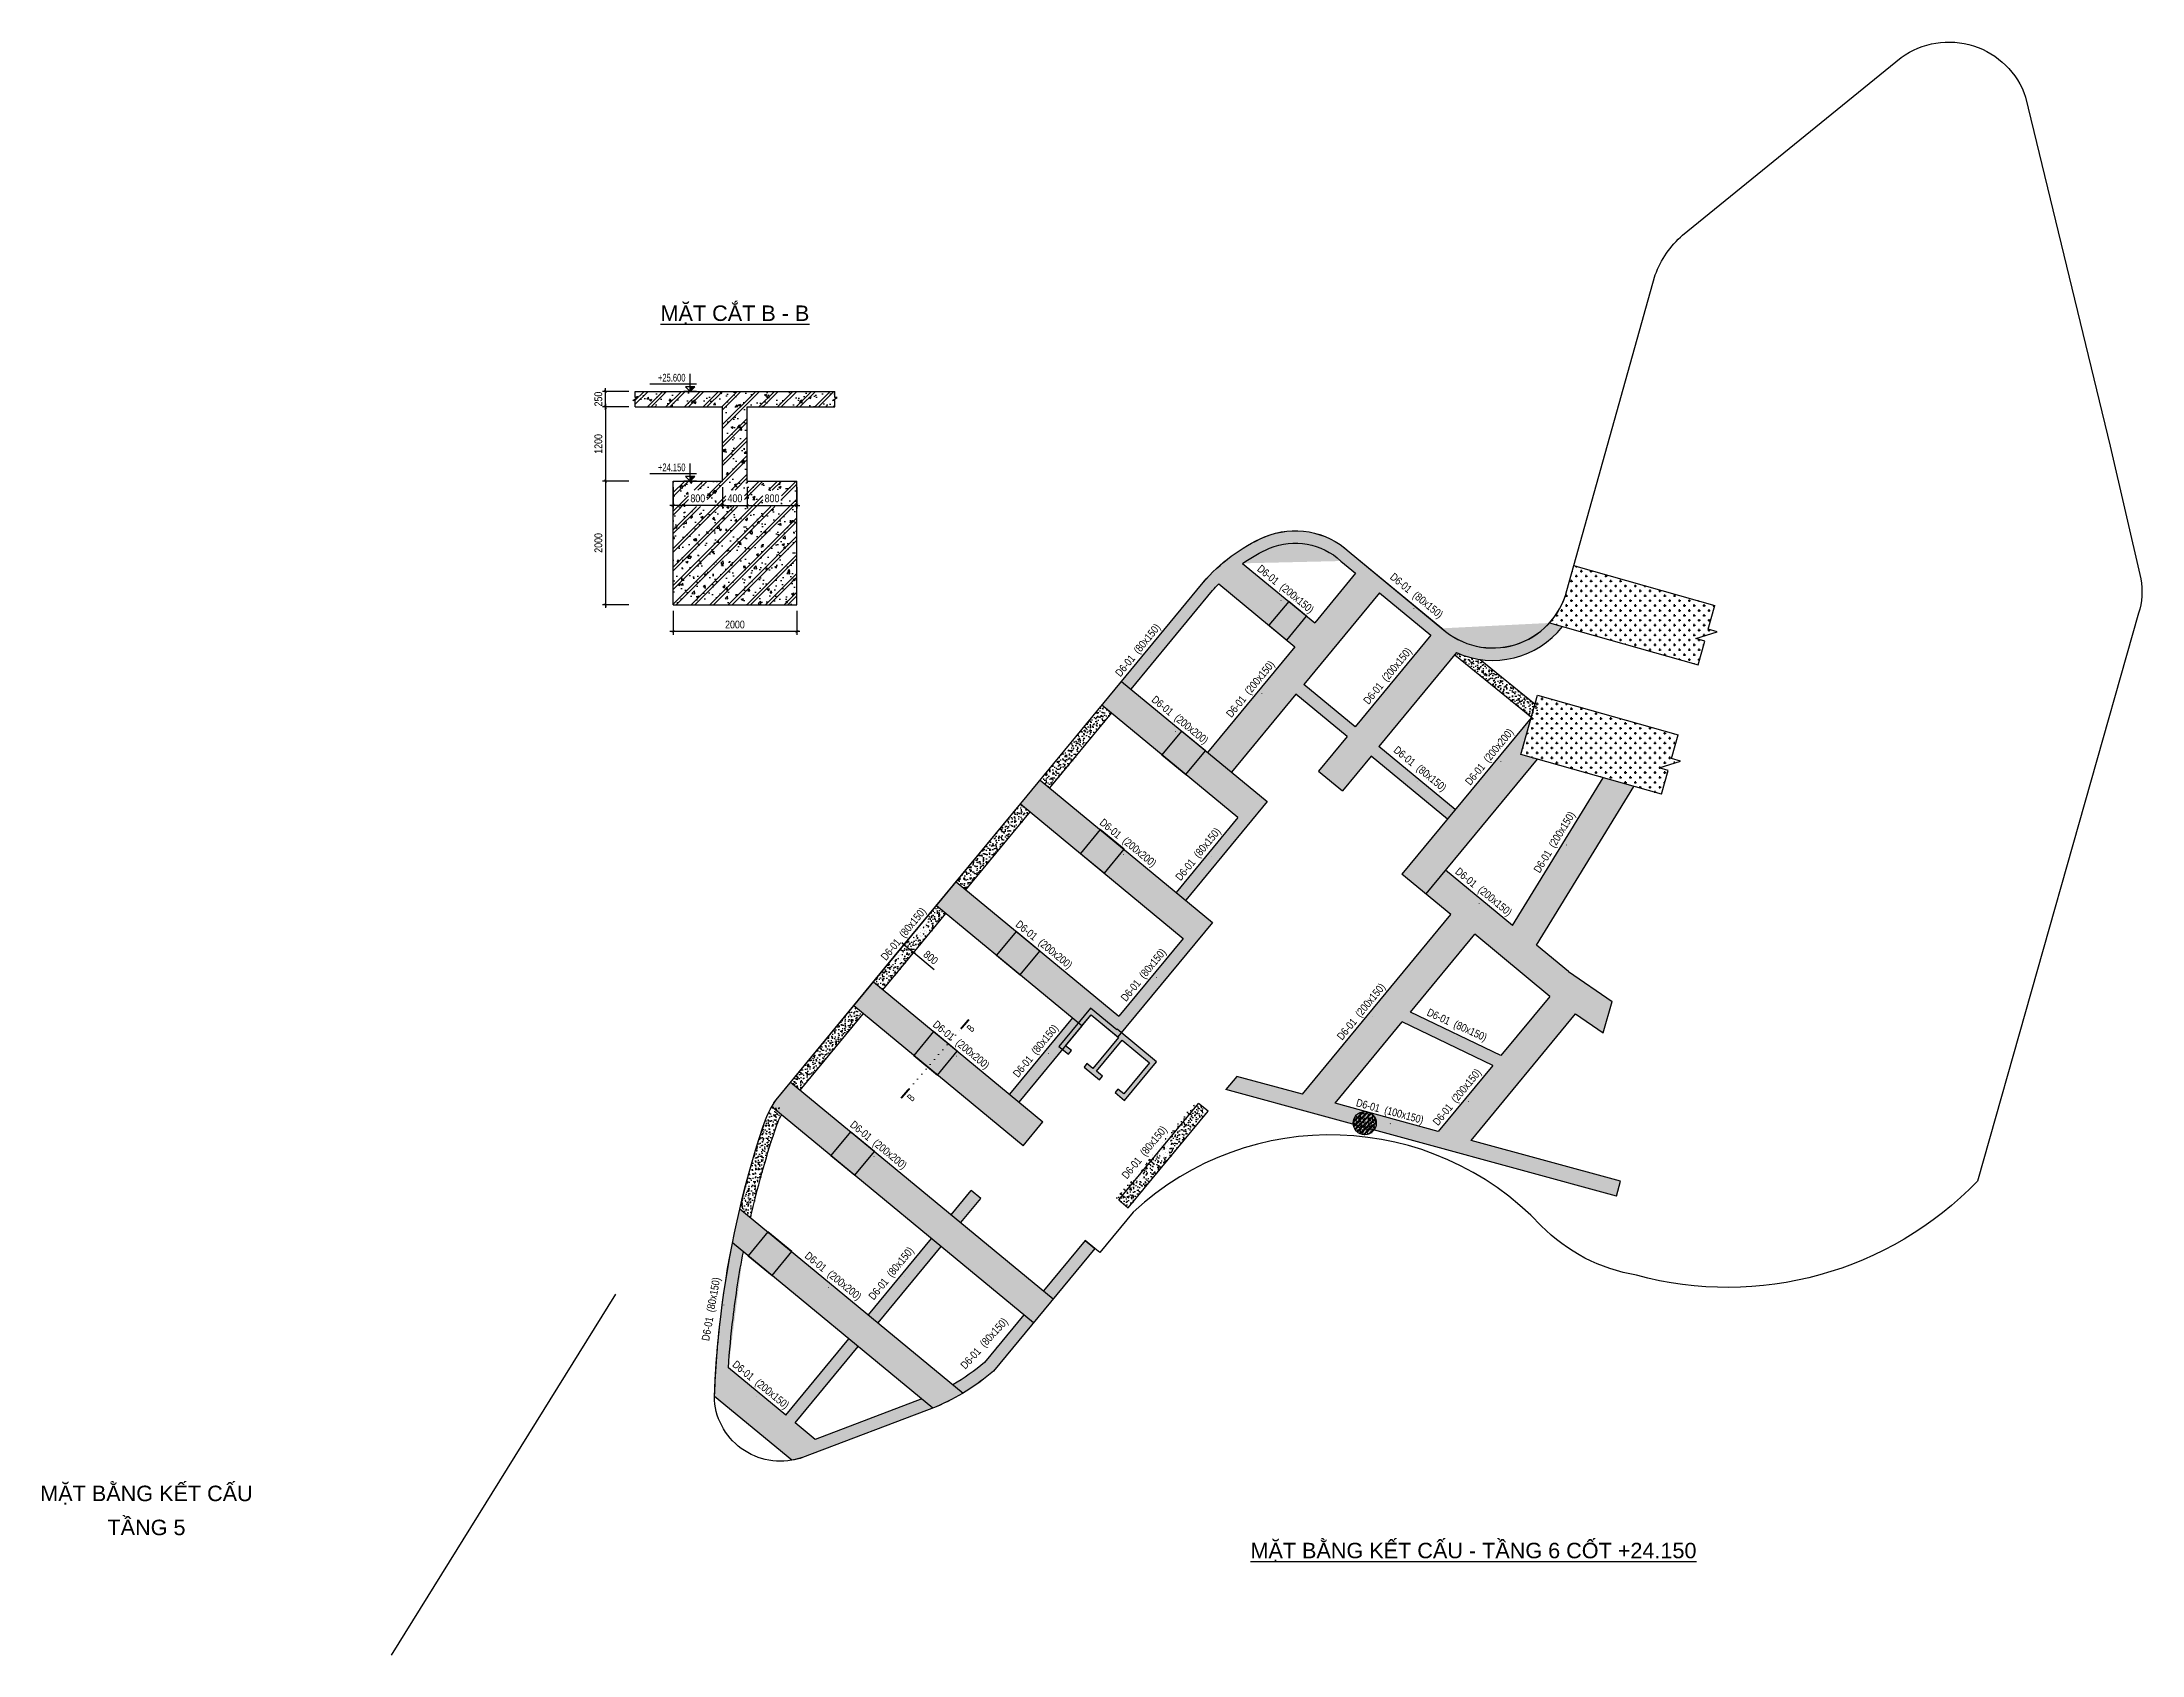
# Model space of a CAD drawing. Header units: millimetres. Extents: x 5400 to 3023951, y -127214 to 225084.
# Drawn here: x 1496636 to 1632398, y 2000 to 106287 of the extents above; entities that cross this region are included whole.
import ezdxf
from ezdxf.enums import TextEntityAlignment as Align

# ---------------------------------------------------------------- set-up
doc = ezdxf.new("R2010")
doc.units = ezdxf.units.MM
doc.header["$LTSCALE"] = 100
doc.header["$PDMODE"] = 32
doc.header["$PDSIZE"] = 2.5
doc.linetypes.add('DASHED2', pattern=[0.375, 0.25, -0.125])
doc.linetypes.add('DOT', pattern=[0.25, 0, -0.25])
for name, color, linetype in [('ccu11-Chidan', 9, 'Continuous'), ('ccu11-Dai', 6, 'Continuous'), ('ccu11-Dim', 8, 'Continuous'), ('ccu11-Hatch', 250, 'Continuous'), ('ccu11-Manh', 8, 'Continuous'), ('ccu11-mb', 8, 'Continuous'), ('ccu11-Thay', 7, 'Continuous'), ('ccu12-Hatch', 250, 'Continuous'), ('ccu12-Text', 31, 'Continuous')]:
    doc.layers.add(name, color=color, linetype=linetype)
doc.layers.add('ccu12-Tencaukien', color=9, linetype='Continuous', lineweight=15)
doc.layers.add('D-building block', color=8, linetype='Continuous', lineweight=13)
doc.styles.add('Arial', font='arial.ttf', dxfattribs={"width": 0.7})
doc.styles.add('Arial Narrow', font='ARIALN.TTF')
doc.styles.add('ccu11-vnsimli', font='', dxfattribs={"width": 0.8})
doc.styles.get('ccu11-vnsimli').set_extended_font_data('.VnArialH')
doc.dimstyles.new('ccu12-200', dxfattribs={"dimscale": 200, "dimtxt": 2.5, "dimasz": 1, "dimexe": 1, "dimexo": 2, "dimgap": 1, "dimtad": 1, "dimdec": 0, "dimdsep": 46, "dimtxsty": 'Arial Narrow', "dimblk": 'ARCHTICK', "dimcen": -1, "dimdle": 1, "dimclrd": 256, "dimclre": 256, "dimclrt": 3, "dimadec": 0, "dimazin": 2, "dimtfac": 0.1, "dimtdec": 0, "dimtmove": 0, "dimatfit": 1, "dimldrblk": 'ARCHTICK', "dimfxl": 1, "dimtvp": 0.833333, "dimtolj": 1, "dimtzin": 12, "dimarcsym": 0})
doc.dimstyles.new('ccu12-200x4', dxfattribs={"dimscale": 200, "dimtxt": 2.5, "dimasz": 1, "dimexe": 1, "dimexo": 2, "dimgap": 1, "dimtad": 1, "dimdec": 0, "dimlfac": 0.25, "dimdsep": 46, "dimtxsty": 'Arial Narrow', "dimblk": 'ARCHTICK', "dimcen": -1, "dimdle": 1, "dimclrd": 256, "dimclre": 256, "dimclrt": 3, "dimadec": 0, "dimazin": 2, "dimtfac": 0.1, "dimtdec": 0, "dimtmove": 0, "dimatfit": 1, "dimldrblk": 'ARCHTICK', "dimfxl": 1, "dimtvp": 0.833333, "dimtolj": 1, "dimtzin": 12, "dimarcsym": 0})

msp = doc.modelspace()

# ---------------------------------------------------------------- texts
at = {"layer": 'ccu12-Text', "color": 31, "style": 'Arial'}
for s, p in [('%%UMẶT CẮT B - B', (1541433.3, 88251)), ('%%UMẶT BẰNG KẾT CẤU - TẦNG 6 CỐT +24.150', (1589177.9, 8253.3))]:
    msp.add_text(s, height=1000, dxfattribs=at).set_placement(p, align=Align.CENTER)
for s, p in [('MẶT BẰNG KẾT CẤU', (1503390, 12448.1)), ('TẦNG 5', (1503390, 10248.1))]:
    msp.add_text(s, height=1000, dxfattribs=at).set_placement(p, align=Align.MIDDLE_CENTER)

# ---------------------------------------------------------------- blocks, each defined once
blk = doc.blocks.new('*U115')
at = {"layer": 'ccu12-Tencaukien', "color": 8, "ltscale": 10000}
blk.add_line((361, -155), (354, -155), dxfattribs=at)
at = {"layer": 'ccu12-Text', "color": 2, "style": 'Arial Narrow', "width": 0.8}
blk.add_attdef('SH', text='', height=300, dxfattribs=at).set_placement((276, 6), align=Align.BOTTOM_RIGHT)
at = {"layer": 'ccu12-Text', "color": 31, "style": 'Arial Narrow', "width": 0.8}
for tag, p in [('(', (508, -75)), ('KT', (633, -75)), (')', (963, -75))]:
    blk.add_attdef(tag, text='', height=250, dxfattribs=at).set_placement(p, align=Align.BOTTOM_LEFT)
blk = doc.blocks.new('*U101')
at = {"layer": 'ccu12-Tencaukien', "color": 8, "ltscale": 10000}
blk.add_line((361, -155), (354, -155), dxfattribs=at)
at = {"layer": 'ccu12-Text', "color": 2, "style": 'Arial Narrow', "width": 0.8}
blk.add_attdef('SH', text='', height=300, dxfattribs=at).set_placement((276, 6), align=Align.BOTTOM_RIGHT)
at = {"layer": 'ccu12-Text', "color": 31, "style": 'Arial Narrow', "width": 0.8}
for tag, p in [('(', (508, -75)), ('KT', (633, -75)), (')', (963, -75))]:
    blk.add_attdef(tag, text='', height=250, dxfattribs=at).set_placement(p, align=Align.BOTTOM_LEFT)
blk = doc.blocks.new('*U102')
at = {"layer": 'ccu12-Tencaukien', "color": 8, "ltscale": 10000}
blk.add_line((361, -155), (354, -155), dxfattribs=at)
at = {"layer": 'ccu12-Text', "color": 2, "style": 'Arial Narrow', "width": 0.8}
blk.add_attdef('SH', text='', height=300, dxfattribs=at).set_placement((276, 6), align=Align.BOTTOM_RIGHT)
at = {"layer": 'ccu12-Text', "color": 31, "style": 'Arial Narrow', "width": 0.8}
for tag, p in [('(', (508, -75)), ('KT', (633, -75)), (')', (963, -75))]:
    blk.add_attdef(tag, text='', height=250, dxfattribs=at).set_placement(p, align=Align.BOTTOM_LEFT)
blk = doc.blocks.new('*U103')
at = {"layer": 'ccu12-Tencaukien', "color": 8, "ltscale": 10000}
blk.add_line((361, -155), (354, -155), dxfattribs=at)
at = {"layer": 'ccu12-Text', "color": 2, "style": 'Arial Narrow', "width": 0.8}
blk.add_attdef('SH', text='', height=300, dxfattribs=at).set_placement((276, 6), align=Align.BOTTOM_RIGHT)
at = {"layer": 'ccu12-Text', "color": 31, "style": 'Arial Narrow', "width": 0.8}
for tag, p in [('(', (508, -75)), ('KT', (633, -75)), (')', (963, -75))]:
    blk.add_attdef(tag, text='', height=250, dxfattribs=at).set_placement(p, align=Align.BOTTOM_LEFT)
blk = doc.blocks.new('*U104')
at = {"layer": 'ccu12-Tencaukien', "color": 8, "ltscale": 10000}
blk.add_line((361, -155), (354, -155), dxfattribs=at)
at = {"layer": 'ccu12-Text', "color": 2, "style": 'Arial Narrow', "width": 0.8}
blk.add_attdef('SH', text='', height=300, dxfattribs=at).set_placement((276, 6), align=Align.BOTTOM_RIGHT)
at = {"layer": 'ccu12-Text', "color": 31, "style": 'Arial Narrow', "width": 0.8}
for tag, p in [('(', (508, -75)), ('KT', (633, -75)), (')', (963, -75))]:
    blk.add_attdef(tag, text='', height=250, dxfattribs=at).set_placement(p, align=Align.BOTTOM_LEFT)
blk = doc.blocks.new('*U105')
at = {"layer": 'ccu12-Tencaukien', "color": 8, "ltscale": 10000}
blk.add_line((361, -155), (354, -155), dxfattribs=at)
at = {"layer": 'ccu12-Text', "color": 2, "style": 'Arial Narrow', "width": 0.8}
blk.add_attdef('SH', text='', height=300, dxfattribs=at).set_placement((276, 6), align=Align.BOTTOM_RIGHT)
at = {"layer": 'ccu12-Text', "color": 31, "style": 'Arial Narrow', "width": 0.8}
for tag, p in [('(', (508, -75)), ('KT', (633, -75)), (')', (963, -75))]:
    blk.add_attdef(tag, text='', height=250, dxfattribs=at).set_placement(p, align=Align.BOTTOM_LEFT)
blk = doc.blocks.new('*U106')
at = {"layer": 'ccu12-Tencaukien', "color": 8, "ltscale": 10000}
blk.add_line((361, -155), (354, -155), dxfattribs=at)
at = {"layer": 'ccu12-Text', "color": 2, "style": 'Arial Narrow', "width": 0.8}
blk.add_attdef('SH', text='', height=300, dxfattribs=at).set_placement((276, 6), align=Align.BOTTOM_RIGHT)
at = {"layer": 'ccu12-Text', "color": 31, "style": 'Arial Narrow', "width": 0.8}
for tag, p in [('(', (508, -75)), ('KT', (633, -75)), (')', (963, -75))]:
    blk.add_attdef(tag, text='', height=250, dxfattribs=at).set_placement(p, align=Align.BOTTOM_LEFT)
blk = doc.blocks.new('*U107')
at = {"layer": 'ccu12-Tencaukien', "color": 8, "ltscale": 10000}
blk.add_line((361, -155), (354, -155), dxfattribs=at)
at = {"layer": 'ccu12-Text', "color": 2, "style": 'Arial Narrow', "width": 0.8}
blk.add_attdef('SH', text='', height=300, dxfattribs=at).set_placement((276, 6), align=Align.BOTTOM_RIGHT)
at = {"layer": 'ccu12-Text', "color": 31, "style": 'Arial Narrow', "width": 0.8}
for tag, p in [('(', (508, -75)), ('KT', (633, -75)), (')', (963, -75))]:
    blk.add_attdef(tag, text='', height=250, dxfattribs=at).set_placement(p, align=Align.BOTTOM_LEFT)
blk = doc.blocks.new('*U108')
at = {"layer": 'ccu12-Tencaukien', "color": 8, "ltscale": 10000}
blk.add_line((361, -155), (354, -155), dxfattribs=at)
at = {"layer": 'ccu12-Text', "color": 2, "style": 'Arial Narrow', "width": 0.8}
blk.add_attdef('SH', text='', height=300, dxfattribs=at).set_placement((276, 6), align=Align.BOTTOM_RIGHT)
at = {"layer": 'ccu12-Text', "color": 31, "style": 'Arial Narrow', "width": 0.8}
for tag, p in [('(', (508, -75)), ('KT', (633, -75)), (')', (963, -75))]:
    blk.add_attdef(tag, text='', height=250, dxfattribs=at).set_placement(p, align=Align.BOTTOM_LEFT)
blk = doc.blocks.new('*U109')
at = {"layer": 'ccu12-Tencaukien', "color": 8, "ltscale": 10000}
blk.add_line((361, -155), (354, -155), dxfattribs=at)
at = {"layer": 'ccu12-Text', "color": 2, "style": 'Arial Narrow', "width": 0.8}
blk.add_attdef('SH', text='', height=300, dxfattribs=at).set_placement((276, 6), align=Align.BOTTOM_RIGHT)
at = {"layer": 'ccu12-Text', "color": 31, "style": 'Arial Narrow', "width": 0.8}
for tag, p in [('(', (508, -75)), ('KT', (633, -75)), (')', (963, -75))]:
    blk.add_attdef(tag, text='', height=250, dxfattribs=at).set_placement(p, align=Align.BOTTOM_LEFT)
blk = doc.blocks.new('*U110')
at = {"layer": 'ccu12-Tencaukien', "color": 8, "ltscale": 10000}
blk.add_line((361, -155), (354, -155), dxfattribs=at)
at = {"layer": 'ccu12-Text', "color": 2, "style": 'Arial Narrow', "width": 0.8}
blk.add_attdef('SH', text='', height=300, dxfattribs=at).set_placement((276, 6), align=Align.BOTTOM_RIGHT)
at = {"layer": 'ccu12-Text', "color": 31, "style": 'Arial Narrow', "width": 0.8}
for tag, p in [('(', (508, -75)), ('KT', (633, -75)), (')', (963, -75))]:
    blk.add_attdef(tag, text='', height=250, dxfattribs=at).set_placement(p, align=Align.BOTTOM_LEFT)
blk = doc.blocks.new('*U111')
at = {"layer": 'ccu12-Tencaukien', "color": 8, "ltscale": 10000}
blk.add_line((361, -155), (354, -155), dxfattribs=at)
at = {"layer": 'ccu12-Text', "color": 2, "style": 'Arial Narrow', "width": 0.8}
blk.add_attdef('SH', text='', height=300, dxfattribs=at).set_placement((276, 6), align=Align.BOTTOM_RIGHT)
at = {"layer": 'ccu12-Text', "color": 31, "style": 'Arial Narrow', "width": 0.8}
for tag, p in [('(', (508, -75)), ('KT', (633, -75)), (')', (963, -75))]:
    blk.add_attdef(tag, text='', height=250, dxfattribs=at).set_placement(p, align=Align.BOTTOM_LEFT)
blk = doc.blocks.new('*U112')
at = {"layer": 'ccu12-Tencaukien', "color": 8, "ltscale": 10000}
blk.add_line((361, -155), (354, -155), dxfattribs=at)
at = {"layer": 'ccu12-Text', "color": 2, "style": 'Arial Narrow', "width": 0.8}
blk.add_attdef('SH', text='', height=300, dxfattribs=at).set_placement((276, 6), align=Align.BOTTOM_RIGHT)
at = {"layer": 'ccu12-Text', "color": 31, "style": 'Arial Narrow', "width": 0.8}
for tag, p in [('(', (508, -75)), ('KT', (633, -75)), (')', (963, -75))]:
    blk.add_attdef(tag, text='', height=250, dxfattribs=at).set_placement(p, align=Align.BOTTOM_LEFT)
blk = doc.blocks.new('*U113')
at = {"layer": 'ccu12-Tencaukien', "color": 8, "ltscale": 10000}
blk.add_line((361, -155), (354, -155), dxfattribs=at)
at = {"layer": 'ccu12-Text', "color": 2, "style": 'Arial Narrow', "width": 0.8}
blk.add_attdef('SH', text='', height=300, dxfattribs=at).set_placement((276, 6), align=Align.BOTTOM_RIGHT)
at = {"layer": 'ccu12-Text', "color": 31, "style": 'Arial Narrow', "width": 0.8}
for tag, p in [('(', (508, -75)), ('KT', (633, -75)), (')', (963, -75))]:
    blk.add_attdef(tag, text='', height=250, dxfattribs=at).set_placement(p, align=Align.BOTTOM_LEFT)
blk = doc.blocks.new('*U114')
at = {"layer": 'ccu12-Tencaukien', "color": 8, "ltscale": 10000}
blk.add_line((361, -155), (354, -155), dxfattribs=at)
at = {"layer": 'ccu12-Text', "color": 2, "style": 'Arial Narrow', "width": 0.8}
blk.add_attdef('SH', text='', height=300, dxfattribs=at).set_placement((276, 6), align=Align.BOTTOM_RIGHT)
at = {"layer": 'ccu12-Text', "color": 31, "style": 'Arial Narrow', "width": 0.8}
for tag, p in [('(', (508, -75)), ('KT', (633, -75)), (')', (963, -75))]:
    blk.add_attdef(tag, text='', height=250, dxfattribs=at).set_placement(p, align=Align.BOTTOM_LEFT)
blk = doc.blocks.new('*U93')
at = {"layer": 'ccu12-Tencaukien', "color": 8, "ltscale": 10000}
blk.add_line((361, -155), (354, -155), dxfattribs=at)
at = {"layer": 'ccu12-Text', "color": 2, "style": 'Arial Narrow', "width": 0.8}
blk.add_attdef('SH', text='', height=300, dxfattribs=at).set_placement((276, 6), align=Align.BOTTOM_RIGHT)
at = {"layer": 'ccu12-Text', "color": 31, "style": 'Arial Narrow', "width": 0.8}
for tag, p in [('(', (508, -75)), ('KT', (633, -75)), (')', (963, -75))]:
    blk.add_attdef(tag, text='', height=250, dxfattribs=at).set_placement(p, align=Align.BOTTOM_LEFT)
blk = doc.blocks.new('*U94')
at = {"layer": 'ccu12-Tencaukien', "color": 8, "ltscale": 10000}
blk.add_line((361, -155), (354, -155), dxfattribs=at)
at = {"layer": 'ccu12-Text', "color": 2, "style": 'Arial Narrow', "width": 0.8}
blk.add_attdef('SH', text='', height=300, dxfattribs=at).set_placement((276, 6), align=Align.BOTTOM_RIGHT)
at = {"layer": 'ccu12-Text', "color": 31, "style": 'Arial Narrow', "width": 0.8}
for tag, p in [('(', (508, -75)), ('KT', (633, -75)), (')', (963, -75))]:
    blk.add_attdef(tag, text='', height=250, dxfattribs=at).set_placement(p, align=Align.BOTTOM_LEFT)
blk = doc.blocks.new('*U95')
at = {"layer": 'ccu12-Tencaukien', "color": 8, "ltscale": 10000}
blk.add_line((361, -155), (354, -155), dxfattribs=at)
at = {"layer": 'ccu12-Text', "color": 2, "style": 'Arial Narrow', "width": 0.8}
blk.add_attdef('SH', text='', height=300, dxfattribs=at).set_placement((276, 6), align=Align.BOTTOM_RIGHT)
at = {"layer": 'ccu12-Text', "color": 31, "style": 'Arial Narrow', "width": 0.8}
for tag, p in [('(', (508, -75)), ('KT', (633, -75)), (')', (963, -75))]:
    blk.add_attdef(tag, text='', height=250, dxfattribs=at).set_placement(p, align=Align.BOTTOM_LEFT)
blk = doc.blocks.new('*U96')
at = {"layer": 'ccu12-Tencaukien', "color": 8, "ltscale": 10000}
blk.add_line((361, -155), (354, -155), dxfattribs=at)
at = {"layer": 'ccu12-Text', "color": 2, "style": 'Arial Narrow', "width": 0.8}
blk.add_attdef('SH', text='', height=300, dxfattribs=at).set_placement((276, 6), align=Align.BOTTOM_RIGHT)
at = {"layer": 'ccu12-Text', "color": 31, "style": 'Arial Narrow', "width": 0.8}
for tag, p in [('(', (508, -75)), ('KT', (633, -75)), (')', (963, -75))]:
    blk.add_attdef(tag, text='', height=250, dxfattribs=at).set_placement(p, align=Align.BOTTOM_LEFT)
blk = doc.blocks.new('*U97')
at = {"layer": 'ccu12-Tencaukien', "color": 8, "ltscale": 10000}
blk.add_line((361, -155), (354, -155), dxfattribs=at)
at = {"layer": 'ccu12-Text', "color": 2, "style": 'Arial Narrow', "width": 0.8}
blk.add_attdef('SH', text='', height=300, dxfattribs=at).set_placement((276, 6), align=Align.BOTTOM_RIGHT)
at = {"layer": 'ccu12-Text', "color": 31, "style": 'Arial Narrow', "width": 0.8}
for tag, p in [('(', (508, -75)), ('KT', (633, -75)), (')', (963, -75))]:
    blk.add_attdef(tag, text='', height=250, dxfattribs=at).set_placement(p, align=Align.BOTTOM_LEFT)
blk = doc.blocks.new('*U98')
at = {"layer": 'ccu12-Tencaukien', "color": 8, "ltscale": 10000}
blk.add_line((361, -155), (354, -155), dxfattribs=at)
at = {"layer": 'ccu12-Text', "color": 2, "style": 'Arial Narrow', "width": 0.8}
blk.add_attdef('SH', text='', height=300, dxfattribs=at).set_placement((276, 6), align=Align.BOTTOM_RIGHT)
at = {"layer": 'ccu12-Text', "color": 31, "style": 'Arial Narrow', "width": 0.8}
for tag, p in [('(', (508, -75)), ('KT', (633, -75)), (')', (963, -75))]:
    blk.add_attdef(tag, text='', height=250, dxfattribs=at).set_placement(p, align=Align.BOTTOM_LEFT)
blk = doc.blocks.new('*U99')
at = {"layer": 'ccu12-Tencaukien', "color": 8, "ltscale": 10000}
blk.add_line((361, -155), (354, -155), dxfattribs=at)
at = {"layer": 'ccu12-Text', "color": 2, "style": 'Arial Narrow', "width": 0.8}
blk.add_attdef('SH', text='', height=300, dxfattribs=at).set_placement((276, 6), align=Align.BOTTOM_RIGHT)
at = {"layer": 'ccu12-Text', "color": 31, "style": 'Arial Narrow', "width": 0.8}
for tag, p in [('(', (508, -75)), ('KT', (633, -75)), (')', (963, -75))]:
    blk.add_attdef(tag, text='', height=250, dxfattribs=at).set_placement(p, align=Align.BOTTOM_LEFT)
blk = doc.blocks.new('*U100')
at = {"layer": 'ccu12-Tencaukien', "color": 8, "ltscale": 10000}
blk.add_line((361, -155), (354, -155), dxfattribs=at)
at = {"layer": 'ccu12-Text', "color": 2, "style": 'Arial Narrow', "width": 0.8}
blk.add_attdef('SH', text='', height=300, dxfattribs=at).set_placement((276, 6), align=Align.BOTTOM_RIGHT)
at = {"layer": 'ccu12-Text', "color": 31, "style": 'Arial Narrow', "width": 0.8}
for tag, p in [('(', (508, -75)), ('KT', (633, -75)), (')', (963, -75))]:
    blk.add_attdef(tag, text='', height=250, dxfattribs=at).set_placement(p, align=Align.BOTTOM_LEFT)
blk = doc.blocks.new('*U72')
at = {"layer": 'ccu12-Tencaukien', "color": 8, "ltscale": 10000}
blk.add_line((361, -155), (354, -155), dxfattribs=at)
at = {"layer": 'ccu12-Text', "color": 2, "style": 'Arial Narrow', "width": 0.8}
blk.add_attdef('SH', text='', height=300, dxfattribs=at).set_placement((276, 6), align=Align.BOTTOM_RIGHT)
at = {"layer": 'ccu12-Text', "color": 31, "style": 'Arial Narrow', "width": 0.8}
for tag, p in [('(', (508, -75)), ('KT', (633, -75)), (')', (963, -75))]:
    blk.add_attdef(tag, text='', height=250, dxfattribs=at).set_placement(p, align=Align.BOTTOM_LEFT)
blk = doc.blocks.new('*U73')
at = {"layer": 'ccu12-Tencaukien', "color": 8, "ltscale": 10000}
blk.add_line((361, -155), (354, -155), dxfattribs=at)
at = {"layer": 'ccu12-Text', "color": 2, "style": 'Arial Narrow', "width": 0.8}
blk.add_attdef('SH', text='', height=300, dxfattribs=at).set_placement((276, 6), align=Align.BOTTOM_RIGHT)
at = {"layer": 'ccu12-Text', "color": 31, "style": 'Arial Narrow', "width": 0.8}
for tag, p in [('(', (508, -75)), ('KT', (633, -75)), (')', (963, -75))]:
    blk.add_attdef(tag, text='', height=250, dxfattribs=at).set_placement(p, align=Align.BOTTOM_LEFT)
blk = doc.blocks.new('*U74')
at = {"layer": 'ccu12-Tencaukien', "color": 8, "ltscale": 10000}
blk.add_line((361, -155), (354, -155), dxfattribs=at)
at = {"layer": 'ccu12-Text', "color": 2, "style": 'Arial Narrow', "width": 0.8}
blk.add_attdef('SH', text='', height=300, dxfattribs=at).set_placement((276, 6), align=Align.BOTTOM_RIGHT)
at = {"layer": 'ccu12-Text', "color": 31, "style": 'Arial Narrow', "width": 0.8}
for tag, p in [('(', (508, -75)), ('KT', (633, -75)), (')', (963, -75))]:
    blk.add_attdef(tag, text='', height=250, dxfattribs=at).set_placement(p, align=Align.BOTTOM_LEFT)
blk = doc.blocks.new('*U75')
at = {"layer": 'ccu12-Tencaukien', "color": 8, "ltscale": 10000}
blk.add_line((361, -155), (354, -155), dxfattribs=at)
at = {"layer": 'ccu12-Text', "color": 2, "style": 'Arial Narrow', "width": 0.8}
blk.add_attdef('SH', text='', height=300, dxfattribs=at).set_placement((276, 6), align=Align.BOTTOM_RIGHT)
at = {"layer": 'ccu12-Text', "color": 31, "style": 'Arial Narrow', "width": 0.8}
for tag, p in [('(', (508, -75)), ('KT', (633, -75)), (')', (963, -75))]:
    blk.add_attdef(tag, text='', height=250, dxfattribs=at).set_placement(p, align=Align.BOTTOM_LEFT)
blk = doc.blocks.new('*U76')
at = {"layer": 'ccu12-Tencaukien', "color": 8, "ltscale": 10000}
blk.add_line((361, -155), (354, -155), dxfattribs=at)
at = {"layer": 'ccu12-Text', "color": 2, "style": 'Arial Narrow', "width": 0.8}
blk.add_attdef('SH', text='', height=300, dxfattribs=at).set_placement((276, 6), align=Align.BOTTOM_RIGHT)
at = {"layer": 'ccu12-Text', "color": 31, "style": 'Arial Narrow', "width": 0.8}
for tag, p in [('(', (508, -75)), ('KT', (633, -75)), (')', (963, -75))]:
    blk.add_attdef(tag, text='', height=250, dxfattribs=at).set_placement(p, align=Align.BOTTOM_LEFT)
blk = doc.blocks.new('_ARCHTICK')
at = {"color": 0, "linetype": 'ByBlock', "const_width": 0.15}
blk.add_lwpolyline([(-0.5, -0.5), (0.5, 0.5)], dxfattribs=at)
blk = doc.blocks.new('*D146')
at = {"layer": 'ccu11-Dim', "lineweight": -2, "ltscale": 0.5, "transparency": 16777216}
for p, q in [((1552375, 47922), (1552220, 48049)), ((1552283, 47810), (1552247, 47767)), ((1552375, 47922), (1552991, 47412)), ((1552900, 47301), (1552864, 47258)), ((1552991, 47412), (1554306, 46327))]:
    blk.add_line(p, q, dxfattribs=at)
at = {"layer": 'Defpoints', "color": 0, "ltscale": 0.5, "transparency": 16777216}
for p in [(1552538, 48119, 0), (1553154, 47610, 0), (1552991, 47412)]:
    blk.add_point(p, dxfattribs=at)
at = {"layer": 'ccu11-Dim', "lineweight": -2, "ltscale": 0.5, "transparency": 16777216, "xscale": 200, "yscale": 200, "zscale": 200}
for p, rotation in [((1552375, 47922), 320.4488263782436), ((1552991, 47412), 140.4488263782436)]:
    blk.add_blockref('_ARCHTICK', p, dxfattribs=dict(at, rotation=rotation))
at = {"layer": 'ccu11-Dim', "color": 3, "ltscale": 0.5, "transparency": 16777216, "insert": (1554093, 47093), "char_height": 500, "attachment_point": 5, "rotation": 320.44883, "style": 'Arial Narrow'}
blk.add_mtext('\\A1;800', dxfattribs=at)
blk = doc.blocks.new('*U232')
at = {"color": 3, "linetype": 'DOT', "ltscale": 10}
blk.add_line((-6233, 0), (-3166, 0), dxfattribs=at)
at = {"color": 4, "const_width": 75}
for points in [[(-6713, 0), (-6233, 0)], [(-3166, 0), (-2686, 0)]]:
    blk.add_lwpolyline(points, dxfattribs=at)
at = {"color": 31, "style": 'Arial', "width": 0.6}
for tag, p in [('MC3', (-6449, 274)), ('MC4', (-2902, 274))]:
    blk.add_attdef(tag, text='', height=300, dxfattribs=at).set_placement(p, align=Align.MIDDLE_CENTER)
blk = doc.blocks.new('*D225')
at = {"layer": 'ccu11-Dim', "lineweight": -2, "ltscale": 0.5, "transparency": 16777216}
for p, q in [((1534576, 83700), (1532861, 83700)), ((1533061, 82500), (1533061, 83900)), ((1534576, 82700), (1532861, 82700))]:
    blk.add_line(p, q, dxfattribs=at)
at = {"layer": 'Defpoints', "color": 0, "ltscale": 0.5, "transparency": 16777216}
for p in [(1533061, 83700), (1534976, 83700), (1534976, 82700)]:
    blk.add_point(p, dxfattribs=at)
at = {"layer": 'ccu11-Dim', "lineweight": -2, "ltscale": 0.5, "transparency": 16777216, "xscale": 200, "yscale": 200, "zscale": 200}
for p, rotation in [((1533061, 83700), 90), ((1533061, 82700), 270)]:
    blk.add_blockref('_ARCHTICK', p, dxfattribs=dict(at, rotation=rotation))
at = {"layer": 'ccu11-Dim', "color": 3, "ltscale": 0.5, "transparency": 16777216, "insert": (1532605, 83200), "char_height": 500, "attachment_point": 5, "rotation": 90, "style": 'Arial Narrow'}
blk.add_mtext('\\A1;250', dxfattribs=at)
blk = doc.blocks.new('*D226')
at = {"layer": 'ccu11-Dim', "lineweight": -2, "ltscale": 0.5, "transparency": 16777216}
for p, q in [((1533061, 82900), (1533061, 77700)), ((1534576, 82700), (1532861, 82700)), ((1534576, 77900), (1532861, 77900))]:
    blk.add_line(p, q, dxfattribs=at)
at = {"layer": 'Defpoints', "color": 0, "ltscale": 0.5, "transparency": 16777216}
for p in [(1534976, 82700), (1533061, 77900), (1534976, 77900)]:
    blk.add_point(p, dxfattribs=at)
at = {"layer": 'ccu11-Dim', "lineweight": -2, "ltscale": 0.5, "transparency": 16777216, "xscale": 200, "yscale": 200, "zscale": 200}
for p, rotation in [((1533061, 82700), 90), ((1533061, 77900), 270)]:
    blk.add_blockref('_ARCHTICK', p, dxfattribs=dict(at, rotation=rotation))
at = {"layer": 'ccu11-Dim', "color": 3, "ltscale": 0.5, "transparency": 16777216, "insert": (1532605, 80300), "char_height": 500, "attachment_point": 5, "rotation": 90, "style": 'Arial Narrow'}
blk.add_mtext('\\A1;1200', dxfattribs=at)
blk = doc.blocks.new('*D227')
at = {"layer": 'ccu11-Dim', "lineweight": -2, "ltscale": 0.5, "transparency": 16777216}
for p, q in [((1534576, 77900), (1532861, 77900)), ((1533061, 78100), (1533061, 69700)), ((1534576, 69900), (1532861, 69900))]:
    blk.add_line(p, q, dxfattribs=at)
at = {"layer": 'Defpoints', "color": 0, "ltscale": 0.5, "transparency": 16777216}
for p in [(1534976, 77900), (1533061, 69900), (1534976, 69900)]:
    blk.add_point(p, dxfattribs=at)
at = {"layer": 'ccu11-Dim', "lineweight": -2, "ltscale": 0.5, "transparency": 16777216, "xscale": 200, "yscale": 200, "zscale": 200}
for p, rotation in [((1533061, 77900), 90), ((1533061, 69900), 270)]:
    blk.add_blockref('_ARCHTICK', p, dxfattribs=dict(at, rotation=rotation))
at = {"layer": 'ccu11-Dim', "color": 3, "ltscale": 0.5, "transparency": 16777216, "insert": (1532605, 73900), "char_height": 500, "attachment_point": 5, "rotation": 90, "style": 'Arial Narrow'}
blk.add_mtext('\\A1;2000', dxfattribs=at)
blk = doc.blocks.new('*D228')
at = {"layer": 'ccu11-Dim', "lineweight": -2, "ltscale": 0.5, "transparency": 16777216}
for p, q in [((1540633, 77500), (1540633, 76126)), ((1542233, 77500), (1542233, 76126)), ((1540433, 76326), (1542433, 76326))]:
    blk.add_line(p, q, dxfattribs=at)
at = {"layer": 'Defpoints', "color": 0, "ltscale": 0.5, "transparency": 16777216}
for p in [(1540633, 77900), (1542233, 77900), (1542233, 76326)]:
    blk.add_point(p, dxfattribs=at)
at = {"layer": 'ccu11-Dim', "lineweight": -2, "ltscale": 0.5, "transparency": 16777216, "xscale": 200, "yscale": 200, "zscale": 200, "rotation": 180}
blk.add_blockref('_ARCHTICK', (1540633, 76326), dxfattribs=at)
at = {"layer": 'ccu11-Dim', "lineweight": -2, "ltscale": 0.5, "transparency": 16777216, "xscale": 200, "yscale": 200, "zscale": 200}
blk.add_blockref('_ARCHTICK', (1542233, 76326), dxfattribs=at)
at = {"layer": 'ccu11-Dim', "color": 3, "ltscale": 0.5, "transparency": 16777216, "insert": (1541433, 76781), "char_height": 500, "attachment_point": 5, "style": 'Arial Narrow'}
blk.add_mtext('\\A1;400', dxfattribs=at)
blk = doc.blocks.new('*D229')
at = {"layer": 'ccu11-Dim', "lineweight": -2, "ltscale": 0.5, "transparency": 16777216}
for p, q in [((1537433, 77500), (1537433, 76126)), ((1540633, 77500), (1540633, 76126)), ((1540833, 76326), (1537233, 76326))]:
    blk.add_line(p, q, dxfattribs=at)
at = {"layer": 'Defpoints', "color": 0, "ltscale": 0.5, "transparency": 16777216}
for p in [(1537433, 77900), (1540633, 77900), (1537433, 76326)]:
    blk.add_point(p, dxfattribs=at)
at = {"layer": 'ccu11-Dim', "lineweight": -2, "ltscale": 0.5, "transparency": 16777216, "xscale": 200, "yscale": 200, "zscale": 200, "rotation": 180}
blk.add_blockref('_ARCHTICK', (1537433, 76326), dxfattribs=at)
at = {"layer": 'ccu11-Dim', "lineweight": -2, "ltscale": 0.5, "transparency": 16777216, "xscale": 200, "yscale": 200, "zscale": 200}
blk.add_blockref('_ARCHTICK', (1540633, 76326), dxfattribs=at)
at = {"layer": 'ccu11-Dim', "color": 3, "ltscale": 0.5, "transparency": 16777216, "insert": (1539033, 76781), "char_height": 500, "attachment_point": 5, "style": 'Arial Narrow'}
blk.add_mtext('\\A1;800', dxfattribs=at)
blk = doc.blocks.new('*D230')
at = {"layer": 'ccu11-Dim', "lineweight": -2, "ltscale": 0.5, "transparency": 16777216}
for p, q in [((1542233, 77500), (1542233, 76126)), ((1545433, 77500), (1545433, 76126)), ((1542033, 76326), (1545633, 76326))]:
    blk.add_line(p, q, dxfattribs=at)
at = {"layer": 'Defpoints', "color": 0, "ltscale": 0.5, "transparency": 16777216}
for p in [(1542233, 77900), (1545433, 77900), (1545433, 76326)]:
    blk.add_point(p, dxfattribs=at)
at = {"layer": 'ccu11-Dim', "lineweight": -2, "ltscale": 0.5, "transparency": 16777216, "xscale": 200, "yscale": 200, "zscale": 200, "rotation": 180}
blk.add_blockref('_ARCHTICK', (1542233, 76326), dxfattribs=at)
at = {"layer": 'ccu11-Dim', "lineweight": -2, "ltscale": 0.5, "transparency": 16777216, "xscale": 200, "yscale": 200, "zscale": 200}
blk.add_blockref('_ARCHTICK', (1545433, 76326), dxfattribs=at)
at = {"layer": 'ccu11-Dim', "color": 3, "ltscale": 0.5, "transparency": 16777216, "insert": (1543833, 76781), "char_height": 500, "attachment_point": 5, "style": 'Arial Narrow'}
blk.add_mtext('\\A1;800', dxfattribs=at)
blk = doc.blocks.new('*D231')
at = {"layer": 'ccu11-Dim', "lineweight": -2, "ltscale": 0.5, "transparency": 16777216}
for p, q in [((1537433, 69500), (1537433, 67966)), ((1545433, 69500), (1545433, 67966)), ((1545633, 68166), (1537233, 68166))]:
    blk.add_line(p, q, dxfattribs=at)
at = {"layer": 'Defpoints', "color": 0, "ltscale": 0.5, "transparency": 16777216}
for p in [(1537433, 69900), (1545433, 69900), (1537433, 68166)]:
    blk.add_point(p, dxfattribs=at)
at = {"layer": 'ccu11-Dim', "lineweight": -2, "ltscale": 0.5, "transparency": 16777216, "xscale": 200, "yscale": 200, "zscale": 200, "rotation": 180}
blk.add_blockref('_ARCHTICK', (1537433, 68166), dxfattribs=at)
at = {"layer": 'ccu11-Dim', "lineweight": -2, "ltscale": 0.5, "transparency": 16777216, "xscale": 200, "yscale": 200, "zscale": 200}
blk.add_blockref('_ARCHTICK', (1545433, 68166), dxfattribs=at)
at = {"layer": 'ccu11-Dim', "color": 3, "ltscale": 0.5, "transparency": 16777216, "insert": (1541433, 68621), "char_height": 500, "attachment_point": 5, "style": 'Arial Narrow'}
blk.add_mtext('\\A1;2000', dxfattribs=at)
blk = doc.blocks.new('ccu11-cotcaodo1')
at = {"layer": 'ccu11-Chidan'}
for p, q in [((-206, 230), (1309, 230)), ((-206, 0), (206, 0)), ((-150, 150), (150, 150)), ((0, 0), (-150, 150)), ((0, 0), (0, 565)), ((0, 0), (150, 150))]:
    blk.add_line(p, q, dxfattribs=at)
blk.add_solid([(-150, 150), (0, 150), (0, 0)], dxfattribs=at)
at = {"layer": 'ccu11-Chidan', "color": 31, "ltscale": 10, "style": 'ccu11-vnsimli', "width": 0.8}
blk.add_attdef('%%P0.000', text='', height=253, dxfattribs=at).set_placement((597, 441), align=Align.MIDDLE_CENTER)

# ---------------------------------------------------------------- dimensions: what is measured, and where the dimension line sits
at = {"layer": 'ccu11-Dim', "ltscale": 0.5}
dim = msp.add_linear_dim(base=(1533060.7, 83699.9), p1=(1534976.5, 82699.9), p2=(1534976.5, 83699.9), angle=90, dimstyle='ccu12-200x4', dxfattribs=at)
dim.commit()
dim.dimension.update_dxf_attribs({"geometry": '*D225', "text_midpoint": (1533060.7, 83199.9), "dimtype": 160})
for base, p1, p2, picture, middle in [((1533060.7, 77899.9), (1534976.5, 82699.9), (1534976.5, 77899.9), '*D226', (1532605.4, 80299.9)), ((1533060.7, 69899.9), (1534976.5, 77899.9), (1534976.5, 69899.9), '*D227', (1532605.4, 73899.9))]:
    dim = msp.add_linear_dim(base=base, p1=p1, p2=p2, angle=90, dimstyle='ccu12-200x4', dxfattribs=at)
    dim.commit()
    dim.dimension.update_dxf_attribs({"geometry": picture, "text_midpoint": middle})
for base, p1, p2, picture, middle in [((1537433.3, 76325.9), (1540633.3, 77899.9), (1537433.3, 77899.9), '*D229', (1539033.3, 76781.2)), ((1545433.3, 76325.9), (1542233.3, 77899.9), (1545433.3, 77899.9), '*D230', (1543833.3, 76781.2)), ((1537433.3, 68166.2), (1545433.3, 69899.9), (1537433.3, 69899.9), '*D231', (1541433.3, 68621.5))]:
    dim = msp.add_linear_dim(base=base, p1=p1, p2=p2, dimstyle='ccu12-200x4', dxfattribs=at)
    dim.commit()
    dim.dimension.update_dxf_attribs({"geometry": picture, "text_midpoint": middle})
dim = msp.add_linear_dim(base=(1542233.3, 76325.9), p1=(1540633.3, 77899.9), p2=(1542233.3, 77899.9), dimstyle='ccu12-200x4', dxfattribs=at)
dim.commit()
dim.dimension.update_dxf_attribs({"geometry": '*D228', "text_midpoint": (1541433.3, 76325.9), "dimtype": 160})
dim = msp.add_aligned_dim(p1=(1552537.6, 48118.9, 0), p2=(1553154.4, 47609.5, 0), distance=-256, dimstyle='ccu12-200', dxfattribs=at)
dim.commit()
dim.dimension.update_dxf_attribs({"geometry": '*D146', "text_midpoint": (1554092.7, 47093.1)})

# ---------------------------------------------------------------- hatches: boundary and pattern name
at = {"layer": 'ccu11-Hatch', "ltscale": 0.5}
h = msp.add_hatch(dxfattribs=at)
h.set_pattern_fill('VATLIEU04', color=256, scale=200, pattern_type=2)
h.set_pattern_definition([(50, (0, 0), (1434.5204, -125.5043), [150, -1650]), (355, (0, 0), (-277.5027, 1504.3843), [120, -1320]), (100.4514, (119.5, -10.5), (1157.0188, 1378.8791), [127.4804, -1402.2842]), (46.1842, (0, 400), (2134.482, -331.038), [225, -2475]), (96.6356, (177.9, 372.4), (1869.3254, 1948.2357), [191.2206, -2103.426]), (351.1842, (0, 400), (1869.324, 1948.2372), [180, -1980]), (21, (200, 300), (1193.8141, -805.2378), [150, -1650]), (326, (200, 300), (486.6307, 1450.3001), [120, -1320]), (71.4514, (299.5, 232.9), (1680.4453, 645.061), [127.4804, -1402.2842]), (37.5, (0, 0), (24.31971, 665.7877), [0, -1304, 0, -1340, 0, -1325]), (7.5, (0, 0), (526.13907, 788.82342), [0, -764, 0, -1274, 0, -505]), (327.5, (-446, 0), (1067.64487, -45.10974), [0, -500, 0, -1560, 0, -2070]), (317.5, (-646, 0), (1166.37234, 200.20996), [0, -650, 0, -1036, 0, -1470]), (45, (0, 0), (-601.04076, 601.04076), []), (45, (0, 245), (-601.04076, 601.04076), [])])
h.paths.add_polyline_path([(1545433.3, 77899.9), (1542233.3, 77899.9), (1542233.3, 82699.9), (1547890.1, 82699.9), (1547890.1, 83099.9), (1547740.1, 83099.9), (1548040.1, 83299.9), (1547890.1, 83299.9), (1547890.1, 83699.9), (1534976.5, 83699.9), (1534976.5, 83299.9), (1535126.5, 83299.9), (1534826.5, 83099.9), (1534976.5, 83099.9), (1534976.5, 82699.9), (1540633.3, 82699.9), (1540633.3, 77899.9), (1537433.3, 77899.9), (1537433.3, 69899.9), (1545433.3, 69899.9)])
h.paths.add_polyline_path([(1540841.4, 76263.4), (1542047.1, 76263.4), (1542047.1, 77304.4), (1540841.4, 77304.4)], flags=16)
h.paths.add_polyline_path([(1538433.2, 76263.4), (1539638.9, 76263.4), (1539638.9, 77304.4), (1538433.2, 77304.4)], flags=16)
h.paths.add_polyline_path([(1543233.2, 76263.4), (1544438.9, 76263.4), (1544438.9, 77304.4), (1543233.2, 77304.4)], flags=16)
h = msp.add_hatch(dxfattribs=at)
h.set_pattern_fill('AR-CONC', color=256, scale=3)
edge = h.paths.add_edge_path()
edge.add_line((1583103.3, 70666.7), (1581561.2, 71940.3))
edge.add_line((1581561.2, 71940.3), (1578912.3, 68732.7))
edge.add_line((1578912.3, 68732.7), (1574254.4, 72579.5))
edge.add_arc((1580076.3, 64220.3), 10186.8, 113.62242, 124.855948, ccw=False)
edge.add_arc((1577658.4, 69550.9), 4334.7, 47.152883, 112.575124, ccw=False)
edge.add_line((1580606.2, 72729), (1586478.5, 67870.7))
edge.add_arc((1590425.1, 72057.8), 5753.9, 226.693004, 321.637591)
edge.add_line((1594936.7, 68486.7), (1594091.5, 68725.5))
edge.add_arc((1590437.3, 72037.3), 4931.6, 227.909001, 317.815016, ccw=False)
edge.add_line((1587131.6, 68377.6), (1581137.5, 73327.7))
edge.add_arc((1577658.5, 69549.8), 5135.8, 47.358899, 112.65472)
edge.add_arc((1580076.3, 64220.3), 10986.8, 113.585033, 139.666386)
edge.add_line((1571701.2, 71331.3), (1566429.3, 64944.4))
edge.add_line((1566429.3, 64944.4), (1567045.3, 64435.7))
edge.add_line((1567045.3, 64435.7), (1572693.3, 71274.8))
edge.add_line((1572693.3, 71274.8), (1577638.8, 67190.6))
edge.add_line((1577638.8, 67190.6), (1571990.8, 60351.5))
edge.add_line((1571990.8, 60351.5), (1573532.9, 59078))
edge.add_line((1573532.9, 59078), (1577703.6, 64128.2))
edge.add_line((1577703.6, 64128.2), (1581019.2, 61390.1))
edge.add_line((1581019.2, 61390.1), (1579161.3, 59140.5))
edge.add_line((1579161.3, 59140.5), (1580703.4, 57867))
edge.add_line((1580703.4, 57867), (1582561.3, 60116.6))
edge.add_line((1582561.3, 60116.6), (1587496, 56041.3))
edge.add_line((1587496, 56041.3), (1588005.4, 56658.1))
edge.add_line((1588005.4, 56658.1), (1583070.7, 60733.5))
edge.add_line((1583070.7, 60733.5), (1588088.2, 66809.1))
edge.add_arc((1589085.9, 70073.2), 3413.1, 220.187469, 253.003105, ccw=False)
edge.add_line((1586478.5, 67870.7), (1586418.9, 67928.6))
edge.add_line((1586418.9, 67928.6), (1581528.6, 62007))
edge.add_line((1581528.6, 62007), (1578213, 64745.1))
edge.add_line((1578213, 64745.1), (1583103.3, 70666.7))
h = msp.add_hatch(dxfattribs=at)
h.set_pattern_fill('CROSS', color=256, scale=50)
h.paths.add_polyline_path([(1604784.5, 69860.6), (1595669.4, 72436.3), (1595215.8, 70817.9, -0.12220823), (1594091.5, 68725.5), (1603696.8, 66011.4), (1604131.9, 67551.1), (1603554.5, 67714.2), (1604926.8, 68157.8), (1604349.4, 68320.9)])
h.paths.add_polyline_path([(1593320.5, 64059.4), (1592238.2, 60229.2), (1601326.6, 57652.2), (1601761.5, 59191.2), (1601184.1, 59354.4), (1602556.4, 59797.9), (1601979, 59961.1), (1602411.2, 61490.6)])
h = msp.add_hatch(dxfattribs=at)
h.set_pattern_fill('AR-CONC', color=256, scale=3)
h.paths.add_polyline_path([(1589613.6, 66365.1, -0.06963217), (1588088.2, 66809.1), (1587973, 66669.6), (1592935.5, 62627.9), (1593440.7, 63248.2)])
h = msp.add_hatch(dxfattribs=at)
h.set_pattern_fill('AR-CONC', color=256, scale=3)
h.paths.add_polyline_path([(1584555.8, 52481), (1586097.9, 51207.4), (1593299.8, 59928.1), (1592238.2, 60229.2), (1592905.8, 62592)])
h.paths.add_polyline_path([(1587371.4, 52749.5), (1586097.9, 51207.4), (1587717.2, 49870), (1578120.9, 38249.9), (1573876.6, 39408.8), (1573178, 38562.9), (1598420.6, 31670.6), (1598684, 32635.3), (1589021.3, 35273.6), (1595772, 43447.9), (1597563.8, 42217.3), (1598137.9, 44249.2), (1595322.2, 46183.1), (1593258.9, 47887.1), (1599556, 58154.2), (1597557.3, 58720.9), (1591701.5, 49173.3)])
h.paths.add_polyline_path([(1594116.9, 44584.6), (1590953.6, 40754.3), (1585102.9, 43563.6), (1589259.3, 48596.5)], flags=16)
h.paths.add_polyline_path([(1590428.8, 40118.8), (1586904.7, 35851.5), (1580237.4, 37672), (1584578.1, 42928.1)], flags=16)
h.paths.add_polyline_path([(1561166.3, 58568.1), (1559914.6, 57051.7), (1559893.1, 57025.7), (1570418, 48333.9), (1566258.4, 43297), (1555733.5, 51988.8), (1554460, 50446.7), (1563866.8, 42678.2), (1564460.5, 43397.2), (1566195.4, 41964.4), (1572308.3, 49366.6)])
h.paths.add_polyline_path([(1573947.8, 56141.5), (1569956.6, 51308.7), (1570573.5, 50799.3), (1575838.1, 57174.2), (1566429.3, 64944.4), (1565156.2, 63401.9)])
h = msp.add_hatch(dxfattribs=at)
h.set_pattern_fill('AR-CONC', color=256, scale=3)
h.paths.add_polyline_path([(1565156.2, 63401.9), (1561166.3, 58568.1), (1561782.5, 58059.2), (1565773.6, 62892)])
h = msp.add_hatch(dxfattribs=at)
h.set_pattern_fill('AR-CONC', color=256, scale=3)
h.paths.add_polyline_path([(1559891.7, 57027.2), (1555733.1, 51989.2), (1556350.4, 51479.4), (1560510.1, 56516.5)])
h = msp.add_hatch(dxfattribs=at)
h.set_pattern_fill('AR-CONC', color=256, scale=3)
h.paths.add_polyline_path([(1554458.5, 50448.3), (1550384.4, 45512.4), (1551001.6, 45002.7), (1555077, 49937.5)])
h = msp.add_hatch(dxfattribs=at)
h.set_pattern_fill('AR-CONC', color=256, scale=3)
h.paths.add_polyline_path([(1563866.8, 42678.2), (1563249.9, 43187.6), (1559174.8, 38253), (1559791.6, 37743.6)])
h.paths.add_polyline_path([(1550384, 45512.7), (1549109.8, 43971.2), (1560058.2, 34929.6), (1561331.7, 36471.7)])
edge = h.paths.add_edge_path()
edge.add_line((1545032, 39038.2), (1544092.3, 37901.4))
edge.add_arc((1549804, 34090.1), 6866.6, 146.285189, 150.711156)
edge.add_line((1543815.2, 37449.3), (1560725.5, 23484.2))
edge.add_line((1560725.5, 23484.2), (1561999, 25026.3))
edge.add_line((1561999, 25026.3), (1545032, 39038.2))
edge = h.paths.add_edge_path()
edge.add_arc((1602693.5, 16453.9), 62617.8, 166.707033, 168.766316)
edge.add_line((1541275.4, 28652.6), (1554215.7, 17966))
edge.add_line((1554215.7, 17966), (1554439.9, 18051.2))
edge.add_arc((1549147.8, 30674.7), 13687.9, 292.744748, 300.936063)
edge.add_line((1556184.5, 18934), (1541753.4, 30851.7))
edge = h.paths.add_edge_path()
edge.add_arc((1590668.7, 17569.5), 49747.4, 172.67456, 176.542247, ccw=False)
edge.add_arc((1602693.5, 16453.9), 61817.8, 169.166611, 173.070071, ccw=False)
edge.add_line((1541977.5, 28072.8), (1541275.4, 28652.6))
edge.add_arc((1602693.5, 16453.9), 62617.8, 168.766316, 173.205137)
edge.add_arc((1601110.6, 16581.3), 61030.9, 173.148042, 177.996353)
edge.add_line((1540117, 18715.1), (1545114.3, 14588.1))
edge.add_arc((1544375.2, 18803.3), 4279.5, 279.946202, 289.618041)
edge.add_line((1545812, 14772.2), (1554215.7, 17966))
edge.add_line((1554215.7, 17966), (1553506, 18552.1))
edge.add_line((1553506, 18552.1), (1546622.8, 15936.2))
edge.add_line((1546622.8, 15936.2), (1545333.8, 17000.7))
edge.add_line((1545333.8, 17000.7), (1549409.1, 21935.5))
edge.add_line((1549409.1, 21935.5), (1548792.2, 22444.9))
edge.add_line((1548792.2, 22444.9), (1544716.9, 17510.2))
edge.add_line((1544716.9, 17510.2), (1541011.9, 20569.9))
h.paths.add_polyline_path([(1554757.9, 28412.4), (1554141.1, 28921.8), (1550065.8, 23987), (1550682.6, 23477.6)], flags=17)
h.paths.add_polyline_path([(1557325.6, 31521.6), (1556708.8, 32031), (1555414.6, 30463.9), (1556031.5, 29954.5)], flags=17)
h.paths.add_polyline_path([(1564694, 28289.7), (1564077.2, 28799.1), (1561382.1, 25535.7), (1561999, 25026.3)])
edge = h.paths.add_edge_path()
edge.add_line((1560725.5, 23484.2), (1560108.6, 23993.6))
edge.add_line((1560108.6, 23993.6), (1557580.3, 20932))
edge.add_arc((1549305.1, 30427.8), 12595.5, 299.604888, 311.071011, ccw=False)
edge.add_line((1555527.5, 19476.5), (1556184.5, 18934))
edge.add_arc((1549147.8, 30674.7), 13687.9, 300.936063, 311.089569)
edge.add_line((1558144, 20358.3), (1560725.5, 23484.2))
h = msp.add_hatch(dxfattribs=at)
h.set_pattern_fill('AR-CONC', color=256, scale=3)
h.paths.add_polyline_path([(1549109.8, 43971.5), (1545035.4, 39035.4), (1545650.1, 38527.9), (1549725.7, 43463)])
h = msp.add_hatch(dxfattribs=at)
h.set_pattern_fill('AR-CONC', color=256, scale=3)
edge = h.paths.add_edge_path()
edge.add_line((1541753.4, 30851.7), (1542442.4, 30282.7))
edge.add_arc((1638927.4, 7006.2), 99253.1, 162.201271, 166.436858, ccw=False)
edge.add_line((1544425, 37345.3), (1543815.2, 37449.3))
edge.add_arc((1549804, 34090.1), 6866.6, 150.711156, 162.699425)
edge.add_arc((1602693.5, 16453.9), 62617.8, 161.683983, 166.707033)
h = msp.add_hatch(dxfattribs=at)
h.set_pattern_fill('AR-CONC', color=256, scale=3)
h.paths.add_polyline_path([(1572016.9, 37156.8), (1571245.8, 37793.6), (1566088, 31548.1), (1566859, 30911.3)])
at = {"layer": 'ccu12-Hatch', "ltscale": 0.5}
h = msp.add_hatch(dxfattribs=at)
h.set_pattern_fill('VATLIEU04', color=256, scale=50, pattern_type=2)
h.set_pattern_definition([(50, (0, 0), (358.63009, -31.37607), [37.5, -412.5]), (355, (0, 0), (-69.37567, 376.09607), [30, -330]), (100.4514, (29.9, -2.6), (289.25469, 344.71977), [31.870095, -350.57106]), (46.1842, (1e-11, 100), (533.62052, -82.75951), [56.25, -618.75]), (96.6356, (44.47, 93.1), (467.33135, 487.05894), [47.80514, -525.8565]), (351.1842, (1e-11, 100), (467.33097, 487.0593), [45, -495]), (21, (50, 75), (298.453526, -201.309445), [37.5, -412.5]), (326, (50, 75), (121.65767, 362.57502), [30, -330]), (71.4514, (74.87, 58.22), (420.111314, 161.26525), [31.870095, -350.57106]), (37.5, (0, 0), (6.079928, 166.446927), [0, -326, 0, -335, 0, -331.25]), (7.5, (0, 0), (131.534769, 197.205856), [0, -191, 0, -318.5, 0, -126.25]), (327.5, (-111.5, 1e-11), (266.911218, -11.277436), [0, -125, 0, -390, 0, -517.5]), (317.5, (-161.5, 2e-11), (291.593085, 50.05249), [0, -162.5, 0, -259, 0, -367.5]), (45, (0, 0), (-150.26019, 150.26019), []), (45, (6e-12, 61.25), (-150.26019, 150.26019), [])])
h.paths.add_polyline_path([(1575958.5, 68578.2), (1577115.1, 67623.1), (1578388.7, 69165.2), (1577232.1, 70120.4)])
h.paths.add_polyline_path([(1569037, 60197), (1570579.1, 58923.5), (1571852.7, 60465.6), (1570310.5, 61739.1)])
h.paths.add_polyline_path([(1563772.3, 53822.1), (1565314.5, 52548.5), (1566588, 54090.7), (1565045.9, 55364.2)])
h.paths.add_polyline_path([(1558339.2, 47243.1), (1559881.3, 45969.6), (1561154.8, 47511.7), (1559612.7, 48785.2)])
h.paths.add_polyline_path([(1552990.5, 40766.4), (1554532.6, 39492.9), (1555806.1, 41035), (1554264, 42308.5)])
h.paths.add_polyline_path([(1547641.5, 34289.4), (1549183.6, 33015.8), (1550457.2, 34558), (1548915, 35831.5)])
h.paths.add_polyline_path([(1542292.7, 27812.5), (1543834.8, 26539), (1545108.3, 28081.1), (1543566.2, 29354.6)])
h = msp.add_hatch(dxfattribs=at)
h.set_pattern_fill('VATLIEU04', color=256, scale=50, angle=45, pattern_type=2)
h.set_pattern_definition([(95, (0, 0), (275.776, 231.40354), [37.5, -412.5]), (40, (0, 0), (-314.99608, 216.884075), [30, -330]), (145.4514, (22.98, 19.3), (-39.219734, 448.28764), [31.870095, -350.57106]), (91.1842, (-70.7, 70.7), (435.8465, 318.80688), [56.25, -618.75]), (141.6356, (-34.4, 97.3), (-13.9495, 674.85584), [47.80514, -525.8565]), (36.1842, (-70.7, 70.7), (-13.95003, 674.85583), [45, -495]), (66, (-17.68, 88.4), (353.385786, 68.69124), [37.5, -412.5]), (11, (-17.68, 88.4), (-170.3543, 342.40422), [30, -330]), (116.4514, (11.77, 94.1), (183.03181, 411.09531), [31.870095, -350.57106]), (82.5, (0, 0), (-113.396593, 121.994909), [0, -326, 0, -335, 0, -331.25]), (52.5, (0, 0), (-46.436471, 232.454725), [0, -191, 0, -318.5, 0, -126.25]), (12.5, (-78.84, -78.84), (196.709084, 180.760381), [0, -125, 0, -390, 0, -517.5]), (2.5, (-114.2, -114.2), (170.79499, 241.579903), [0, -162.5, 0, -259, 0, -367.5]), (90, (0, 0), (-212.5, 0), []), (90, (-43.3, 43.3), (-212.5, 0), [])])
h.paths.add_polyline_path([(1562382.6, 41352.1), (1562999.4, 40842.7), (1563190.4, 41074), (1562804.9, 41392.4), (1564460.5, 43397.2), (1566233.9, 41932.6), (1564578.3, 39927.8), (1564192.8, 40246.2), (1564001.8, 40014.9), (1565004.2, 39187.1), (1565195.2, 39418.4), (1564809.7, 39736.8), (1566465.3, 41741.6), (1568238.7, 40277), (1566583.1, 38272.2), (1566197.6, 38590.6), (1566006.5, 38359.3), (1566623.4, 37849.9), (1568692.9, 40355.8), (1566148.4, 42457.2), (1566116.5, 42418.6), (1564420.2, 43819.5)])
h = msp.add_hatch(dxfattribs=at)
h.set_pattern_fill('VATLIEU04', color=256, scale=50, pattern_type=2)
h.set_pattern_definition([(50, (0, 0), (358.63009, -31.37607), [37.5, -412.5]), (355, (0, 0), (-69.37567, 376.09607), [30, -330]), (100.4514, (29.9, -2.6), (289.25469, 344.71977), [31.870095, -350.57106]), (46.1842, (1e-11, 100), (533.62052, -82.75951), [56.25, -618.75]), (96.6356, (44.47, 93.1), (467.33135, 487.05894), [47.80514, -525.8565]), (351.1842, (1e-11, 100), (467.33097, 487.0593), [45, -495]), (21, (50, 75), (298.453526, -201.309445), [37.5, -412.5]), (326, (50, 75), (121.65767, 362.57502), [30, -330]), (71.4514, (74.87, 58.22), (420.111314, 161.26525), [31.870095, -350.57106]), (37.5, (0, 0), (6.079928, 166.446927), [0, -326, 0, -335, 0, -331.25]), (7.5, (0, 0), (131.534769, 197.205856), [0, -191, 0, -318.5, 0, -126.25]), (327.5, (-111.5, 1e-11), (266.911218, -11.277436), [0, -125, 0, -390, 0, -517.5]), (317.5, (-161.5, 2e-11), (291.593085, 50.05249), [0, -162.5, 0, -259, 0, -367.5]), (45, (0, 0), (-150.26019, 150.26019), []), (45, (6e-12, 61.25), (-150.26019, 150.26019), [])])
edge = h.paths.add_edge_path()
edge.add_arc((1582148.1, 36390.1), 750, 0, 360)

# ---------------------------------------------------------------- linework, layer by layer
at = {"layer": 'ccu11-Dai', "ltscale": 0.5, "elevation": 0}
msp.add_lwpolyline([(1562382.6, 41352.1), (1562999.4, 40842.7), (1563190.4, 41074), (1562804.9, 41392.4), (1564460.5, 43397.2), (1566233.9, 41932.6), (1564578.3, 39927.8), (1564192.8, 40246.2), (1564001.8, 40014.9), (1565004.2, 39187.1), (1565195.2, 39418.4), (1564809.7, 39736.8), (1566465.3, 41741.6), (1568238.7, 40277), (1566583.1, 38272.2), (1566197.6, 38590.6), (1566006.5, 38359.3), (1566623.4, 37849.9), (1568692.9, 40355.8), (1566148.4, 42457.2), (1566116.5, 42418.6), (1564420.2, 43819.5), (1562382.6, 41352.1)], dxfattribs=at)
at = {"layer": 'ccu11-Manh', "ltscale": 0.5}
for points in [[(1534976.5, 82699.9), (1534976.5, 83099.9), (1534826.5, 83099.9), (1535126.5, 83299.9), (1534976.5, 83299.9), (1534976.5, 83699.9)], [(1547890.1, 82699.9), (1547890.1, 83099.9), (1547740.1, 83099.9), (1548040.1, 83299.9), (1547890.1, 83299.9), (1547890.1, 83699.9)]]:
    msp.add_lwpolyline(points, dxfattribs=at)
at = {"layer": 'ccu11-Manh', "ltscale": 0.5, "extrusion": (1.03158e-06, 1.04957e-07, 1), "elevation": 1.6}
for points in [[(1575958.5, 68578.2), (1577115.1, 67623.1), (1578388.7, 69165.2), (1577232.1, 70120.4), (1575958.5, 68578.2)], [(1569037, 60197), (1570579.1, 58923.5), (1571852.7, 60465.6), (1570310.5, 61739.1), (1569037, 60197)], [(1563772.3, 53822.1), (1565314.5, 52548.5), (1566588, 54090.7), (1565045.9, 55364.2), (1563772.3, 53822.1)], [(1558339.2, 47243.1), (1559881.3, 45969.6), (1561154.8, 47511.7), (1559612.7, 48785.2), (1558339.2, 47243.1)], [(1552990.5, 40766.4), (1554532.6, 39492.9), (1555806.1, 41035), (1554264, 42308.5), (1552990.5, 40766.4)], [(1547641.5, 34289.4), (1549183.6, 33015.8), (1550457.2, 34558), (1548915, 35831.5), (1547641.5, 34289.4)], [(1542292.7, 27812.5), (1543834.8, 26539), (1545108.3, 28081.1), (1543566.2, 29354.6), (1542292.7, 27812.5)]]:
    msp.add_lwpolyline(points, dxfattribs=at)
at = {"layer": 'ccu11-Manh', "ltscale": 0.5}
for points, elevation in [([(1603696.8, 66011.4), (1604131.9, 67551.1), (1603554.5, 67714.2), (1604926.8, 68157.8), (1604349.4, 68320.9), (1604784.5, 69860.6)], -0.3), ([(1601326.4, 57651.5), (1601761.5, 59191.2), (1601184.1, 59354.4), (1602556.4, 59797.9), (1601979, 59961.1), (1602414.1, 61500.8)], 0)]:
    msp.add_lwpolyline(points, dxfattribs=dict(at, elevation=elevation))
at = {"layer": 'ccu11-Thay', "ltscale": 0.5}
for p, q in [((1534976.5, 83699.9), (1547890.1, 83699.9)), ((1534976.5, 82699.9), (1540633.3, 82699.9)), ((1534976.5, 82699.9), (1534976.5, 82699.9)), ((1540633.3, 77899.9), (1540633.3, 82699.9)), ((1542233.3, 82699.9), (1547890.1, 82699.9)), ((1542233.3, 77899.9), (1542233.3, 82699.9)), ((1537433.3, 77899.9), (1540633.3, 77899.9)), ((1537433.3, 69899.9), (1537433.3, 77899.9)), ((1542233.3, 77899.9), (1545433.3, 77899.9)), ((1545433.3, 69899.9), (1545433.3, 77899.9)), ((1537433.3, 69899.9), (1545433.3, 69899.9)), ((1587973, 66669.6, 0), (1592919.6, 62640.8, 0)), ((1589613.6, 66365.1, 0), (1593156.6, 63479.6)), ((1579161.3, 59140.5, -0.3), (1580703.4, 57867, -0.3)), ((1597563.8, 42217.3, -0.3), (1598137.9, 44249.2, -0.3)), ((1563866.8, 42678.2, 0), (1564460.5, 43397.2, 0)), ((1564460.5, 43397.2, 0), (1566195.4, 41964.4, 0)), ((1573876.6, 39408.8, -0.3), (1573178, 38562.9, -0.3)), ((1572016.9, 37156.8, -0.3), (1571400, 37666.2, -0.3)), ((1560058.2, 34929.6, -0.3), (1561331.7, 36471.7, -0.3)), ((1598420.6, 31670.6, -0.3), (1598684, 32635.3, 0.1)), ((1557325.6, 31521.6, -0.3), (1556708.8, 32031, -0.3)), ((1566242.2, 31420.7, 0.2), (1566859, 30911.3)), ((1564077.2, 28799.1, 0), (1564694, 28289.7, 0))]:
    msp.add_line(p, q, dxfattribs=at)
at = {"layer": 'ccu11-Thay', "ltscale": 0.5, "extrusion": (1.06955e-06, 9.42296e-08, 1)}
for p, q in [((1574254.4, 72579.5, -0.3), (1578912.3, 68732.7, -0.3)), ((1595639.3, 72444.8, -0.3), (1604784.5, 69860.6, -0.3)), ((1572712.4, 71259, -0.3), (1577638.8, 67190.6, -0.3)), ((1583103.3, 70666.7, -0.3), (1578213, 64745.1, -0.3)), ((1581561.2, 71940.3, -0.3), (1578912.3, 68732.7, -0.3)), ((1586418.9, 67928.6, -0.3), (1581528.6, 62007, -0.3)), ((1594091.3, 68725.6, -0.3), (1603696.8, 66011.4, -0.3)), ((1577638.8, 67190.6, -0.3), (1571990.8, 60351.5, -0.3)), ((1588088.2, 66809.1, -0.3), (1583070.7, 60733.5, -0.3)), ((1566431.3, 64942.8, -0.3), (1575838.1, 57174.2, -0.3)), ((1577703.6, 64128.2, -0.3), (1573532.9, 59078, -0.3)), ((1581019.2, 61390.1, -0.3), (1577703.6, 64128.2, -0.3)), ((1581528.6, 62007, -0.3), (1578213, 64745.1, -0.3)), ((1592238.2, 60229.2), (1593320.5, 64059.4)), ((1593320.5, 64059.4), (1602411.2, 61490.6)), ((1573947.8, 56141.5, -0.3), (1565157.7, 63400.7, -0.3)), ((1592905.8, 62592, -0.3), (1584555.8, 52481, -0.3)), ((1581019.2, 61390.1, -0.3), (1579161.3, 59140.5, -0.3)), ((1582561.3, 60116.6, -0.3), (1580703.4, 57867, -0.3)), ((1587496, 56041.3, -0.3), (1582561.3, 60116.6, -0.3)), ((1588005.4, 56658.1, -0.3), (1583070.7, 60733.5, -0.3)), ((1593299.8, 59928.1, -0.3), (1586097.9, 51207.4, -0.3)), ((1601326.6, 57652.2), (1592238.2, 60229.2)), ((1561166.6, 58567.8), (1572308.3, 49366.6)), ((1591701.5, 49173.3, 0), (1597557.3, 58720.9, -0.1)), ((1559893.1, 57025.7), (1570418, 48333.9)), ((1575838.1, 57174.2, -0.3), (1570573.5, 50799.3, -0.3)), ((1593258.9, 47887.1, -0.3), (1599556, 58154.2, -0.3)), ((1573947.8, 56141.5, -0.3), (1569956.6, 51308.7, -0.3)), ((1555733.4, 51988.9, -0.3), (1566258.4, 43297, -0.3)), ((1587717.2, 49870, -0.3), (1584555.8, 52481, -0.3)), ((1591701.5, 49173.3, -0.3), (1587371.4, 52749.5, -0.3)), ((1563866.8, 42678.2, 0), (1554459.9, 50446.8, -0.3)), ((1572308.3, 49366.6), (1566195.4, 41964.4, 0)), ((1578120.9, 38249.9, -0.3), (1587717.2, 49870, -0.3)), ((1570418, 48333.9), (1566258.4, 43297)), ((1585102.9, 43563.6, -0.3), (1589259.3, 48596.5, -0.3)), ((1594116.9, 44584.6, -0.3), (1589259.3, 48596.5, -0.3)), ((1595322.2, 46183.1, -0.3), (1593258.9, 47887.1, -0.3)), ((1595322.2, 46183.1, -0.3), (1598137.9, 44249.2, -0.3)), ((1550384.7, 45512.2, -0.3), (1561331.7, 36471.7, -0.3)), ((1560058.2, 34929.6, -0.3), (1549111.2, 43970.1, -0.3)), ((1590953.6, 40754.3, -0.3), (1585102.9, 43563.6, -0.3)), ((1589021.3, 35273.6, -0.3), (1595772, 43447.9, -0.3)), ((1594116.9, 44584.6, -0.3), (1590953.6, 40754.3, -0.3)), ((1595772, 43447.9, -0.3), (1597563.8, 42217.3, -0.3)), ((1563249.9, 43187.6, 0), (1559174.8, 38253, 0)), ((1563866.8, 42678.2, 0), (1559791.6, 37743.6, 0)), ((1580237.4, 37672, -0.3), (1584578.1, 42928.1, -0.3)), ((1590428.8, 40118.8, -0.3), (1584578.1, 42928.1, -0.3)), ((1578120.9, 38249.9, -0.3), (1573876.6, 39408.8, -0.3)), ((1590428.8, 40118.8, -0.3), (1586904.7, 35851.5, -0.3)), ((1545035.8, 39035.2, -0.3), (1561999, 25026.3, -0.3)), ((1598420.6, 31670.6, -0.3), (1573178, 38562.9, -0.3)), ((1560725.5, 23484.2, -0.3), (1543815.2, 37449.3, -0.3)), ((1566242.2, 31420.7), (1571400, 37666.2, -0.3)), ((1566859, 30911.3), (1572016.9, 37156.8, -0.3)), ((1586904.7, 35851.5, -0.3), (1580237.4, 37672, -0.3)), ((1598684, 32635.3, -0.3), (1589021.3, 35273.6, -0.3)), ((1555414.6, 30463.9, -0.3), (1556708.8, 32031, -0.3)), ((1556031.5, 29954.5, -0.3), (1557325.6, 31521.6, -0.3)), ((1541753.4, 30851.7, -0.3), (1556185.3, 18933.3, -0.3)), ((1554219.2, 17963.1, -0.3), (1541275.4, 28652.6, -0.3)), ((1550065.8, 23987, -0.3), (1554141.1, 28921.8, -0.3)), ((1550682.6, 23477.6, -0.3), (1554757.9, 28412.4, -0.3)), ((1544716.9, 17510.2, -0.3), (1548792.2, 22444.9, -0.3)), ((1545333.8, 17000.7, -0.3), (1549409.1, 21935.5, -0.3)), ((1544716.9, 17510.2, -0.3), (1541011.9, 20569.9, -0.3)), ((1545114.3, 14588.1, -0.3), (1540117, 18715.1, -0.3)), ((1546622.8, 15936.2, -0.3), (1545333.8, 17000.7, -0.3))]:
    msp.add_line(p, q, dxfattribs=at)
at = {"layer": 'ccu11-Thay', "ltscale": 0.5, "elevation": 0}
for points in [[(1540512.1, 23865.4, -0.05031291), (1543244.6, 36134.9, -0.07174332), (1544088.9, 37904.3), (1551737.5, 47157.1), (1559911.2, 57054.5), (1571697.7, 71334.2, -0.1142952), (1575676.9, 74292.2, -0.29287437), (1581134.1, 73330.6), (1587128.1, 68380.4, 0.56448257), (1595212.3, 70820.7), (1600931.6, 91224.1, -0.12378078), (1602700.8, 93803.2), (1616835.5, 105285.1, -0.50606653), (1624874.6, 102727), (1630342, 80148), (1632312.7, 71579.2, -0.13341814), (1632169.1, 69356.9), (1621756.9, 32635.4), (1621756.9, 32635.4, -0.27369623), (1599713.6, 26550.8), (1599713.6, 26550.8), (1599713.6, 26550.8), (1599713.6, 26550.8, -0.15695643), (1593562, 29749.9, 0.41079276), (1567185.7, 30641.6), (1565022.2, 28018.8), (1564690.6, 28292.5), (1558140.6, 20361.2, -0.08021577), (1554436.4, 18054), (1545808.5, 14775.1, -0.49383424), (1540105.4, 18471, -0.02217052), (1540512.1, 23865.4)], [(1540515.6, 23862.6, -0.05031291), (1543248.1, 36132.1, -0.07174332), (1544092.3, 37901.4), (1551740.9, 47154.2), (1559914.6, 57051.7), (1571701.2, 71331.3, -0.1142952), (1575680.3, 74289.3, -0.29287437), (1581137.5, 73327.7), (1587131.6, 68377.6, 0.56448257), (1595215.8, 70817.9), (1595669.4, 72436.3)], [(1574254.4, 72579.5, -0.04905481), (1575994.3, 73553.5, -0.29377123), (1580610.8, 72725.2), (1581561.2, 71940.3)], [(1567046.2, 64435), (1572314.5, 70817.7, -0.01458565), (1572712.4, 71259, -0.01458565)], [(1588088.2, 66809.1, 0.34392757), (1594936.7, 68486.7, 0.34392757)], [(1542442.4, 30282.7, -0.0235496), (1544009.9, 35887.6, -0.04664415), (1544443.5, 36930.4, -0.04664415)], [(1541309.9, 23767.9, -0.01762322), (1541977.5, 28072.8, -0.01762322)], [(1564694, 28289.7), (1564694, 28289.7), (1558144, 20358.3, -0.08021577), (1554439.9, 18051.2), (1545812, 14772.2, -0.04222643), (1545114.3, 14588.1, -0.04222643)], [(1540117, 18715.1, -0.02115791), (1540515.6, 23862.6)], [(1541011.9, 20569.9, -0.01333038), (1541309.8, 23767.1)], [(1560108.6, 23993.6), (1557569.5, 20919, -0.04861127), (1555527.5, 19476.5, -0.04861127)]]:
    msp.add_lwpolyline(points, format="xyb", dxfattribs=at)
for points in [[(1583103.3, 70666.7), (1586418.9, 67928.6)], [(1561783.1, 58058.7), (1565773, 62892.5)], [(1556350.4, 51479.4), (1560531.4, 56542.3)], [(1551000.9, 45003.3), (1552357.5, 46644.5), (1555076.8, 49937.3)], [(1545648.9, 38528.8), (1549726.6, 43461.8)], [(1564694, 28289.8), (1564077.2, 28799.1), (1561382.1, 25535.7)], [(1553506, 18552.1), (1546622.8, 15936.2)]]:
    msp.add_lwpolyline(points, dxfattribs=at)
at = {"layer": 'ccu11-Thay', "color": 6, "ltscale": 0.5}
msp.add_circle((1582148.1, 36390.1), 750, dxfattribs=at)
at = {"layer": 'D-building block', "linetype": 'DASHED2', "ltscale": 4000, "elevation": 0}
msp.add_lwpolyline([(1588877.6, 66938.9, 0.00007731), (1588879.2, 66938.4, 0.00007731)], format="xyb", dxfattribs=at)
at = {"layer": 'Defpoints', "color": 1, "ltscale": 0.5}
msp.add_line((1533721.9, 25335.3), (1519200, 2000), dxfattribs=at)

# ---------------------------------------------------------------- block references
at = {"layer": 'ccu11-mb'}
ref = msp.add_blockref('ccu11-cotcaodo1', (1538545.9, 83699.9), dxfattribs=dict(at, xscale=-2, yscale=2, zscale=2))
ref.add_attrib('%%P0.000', '+25.600', dxfattribs={"layer": 'ccu11-Chidan', "color": 31, "ltscale": 10, "height": 500, "style": 'ccu11-vnsimli', "width": 0.7}).set_placement((1537347.3, 84582.4), align=Align.MIDDLE_CENTER)
ref = msp.add_blockref('ccu11-cotcaodo1', (1538545.9, 77899.9), dxfattribs=dict(at, xscale=-2, yscale=2, zscale=2))
ref.add_attrib('%%P0.000', '+24.150', dxfattribs={"layer": 'ccu11-Chidan', "color": 31, "ltscale": 10, "height": 500, "style": 'ccu11-vnsimli', "width": 0.7}).set_placement((1537347.3, 78782.4), align=Align.MIDDLE_CENTER)
at = {"layer": 'ccu12-Tencaukien', "extrusion": (1.06955e-06, 9.42296e-08, 1)}
ref = msp.add_blockref('*U107', (1576416.9, 70804.2, 1.7), dxfattribs=dict(at, xscale=1.815893337873054, yscale=1.815893337873054, zscale=1.815893337873054, rotation=320.4488276923298))
ref.add_attrib('KT', '(200x150)', dxfattribs={"color": 31, "extrusion": (1.06955e-06, 9.42296e-08, 1), "height": 500, "rotation": 320.448828, "style": 'Arial Narrow'}).set_placement((1576525.4, 70841.2, 1.7), align=Align.BOTTOM_LEFT)
ref.add_attrib('SH', 'D6-01', dxfattribs={"color": 2, "extrusion": (1.06955e-06, 9.42296e-08, 1), "height": 500, "rotation": 320.448828, "style": 'Arial Narrow'}).set_placement((1576254.5, 71035.3, 1.7), align=Align.BOTTOM_RIGHT)
ref = msp.add_blockref('*U109', (1585005.8, 70279.7, 1.7), dxfattribs=dict(at, xscale=1.815893337873054, yscale=1.815893337873054, zscale=1.815893337873054, rotation=320.4488276923298))
ref.add_attrib('KT', '(80x150)', dxfattribs={"color": 31, "extrusion": (1.06955e-06, 9.42296e-08, 1), "height": 500, "rotation": 320.448828, "style": 'Arial Narrow'}).set_placement((1585114.3, 70316.7, 1.7), align=Align.BOTTOM_LEFT)
ref.add_attrib('SH', 'D6-01', dxfattribs={"color": 2, "extrusion": (1.06955e-06, 9.42296e-08, 1), "height": 500, "rotation": 320.448828, "style": 'Arial Narrow'}).set_placement((1584843.4, 70510.8, 1.7), align=Align.BOTTOM_RIGHT)
ref = msp.add_blockref('*U111', (1567694.3, 66472.3, 1.7), dxfattribs=dict(at, xscale=1.815893337873054, yscale=1.815893337873054, zscale=1.815893337873054, rotation=50.44882673443689))
ref.add_attrib('KT', '(80x150)', dxfattribs={"color": 31, "extrusion": (1.06955e-06, 9.42296e-08, 1), "height": 500, "rotation": 50.448827, "style": 'Arial Narrow'}).set_placement((1567657.3, 66580.8, 1.7), align=Align.BOTTOM_LEFT)
ref.add_attrib('SH', 'D6-01', dxfattribs={"color": 2, "extrusion": (1.06955e-06, 9.42296e-08, 1), "height": 500, "rotation": 50.448827, "style": 'Arial Narrow'}).set_placement((1567463.2, 66309.9, 1.7), align=Align.BOTTOM_RIGHT)
ref = msp.add_blockref('*U97', (1583739, 64683.6, 1.7), dxfattribs=dict(at, xscale=1.815893337873054, yscale=1.815893337873054, zscale=1.815893337873054, rotation=50.44882673443689))
ref.add_attrib('KT', '(200x150)', dxfattribs={"color": 31, "extrusion": (1.06955e-06, 9.42296e-08, 1), "height": 500, "rotation": 50.448827, "style": 'Arial Narrow'}).set_placement((1583702, 64792.1, 1.7), align=Align.BOTTOM_LEFT)
ref.add_attrib('SH', 'D6-01', dxfattribs={"color": 2, "extrusion": (1.06955e-06, 9.42296e-08, 1), "height": 500, "rotation": 50.448827, "style": 'Arial Narrow'}).set_placement((1583507.9, 64521.2, 1.7), align=Align.BOTTOM_RIGHT)
ref = msp.add_blockref('*U96', (1574867.9, 63835.4, 1.7), dxfattribs=dict(at, xscale=1.815893337873054, yscale=1.815893337873054, zscale=1.815893337873054, rotation=50.44882673443689))
ref.add_attrib('KT', '(200x150)', dxfattribs={"color": 31, "extrusion": (1.06955e-06, 9.42296e-08, 1), "height": 500, "rotation": 50.448827, "style": 'Arial Narrow'}).set_placement((1574830.9, 63943.9, 1.7), align=Align.BOTTOM_LEFT)
ref.add_attrib('SH', 'D6-01', dxfattribs={"color": 2, "extrusion": (1.06955e-06, 9.42296e-08, 1), "height": 500, "rotation": 50.448827, "style": 'Arial Narrow'}).set_placement((1574636.8, 63673, 1.7), align=Align.BOTTOM_RIGHT)
ref = msp.add_blockref('*U106', (1569588.3, 62346.2, 1.7), dxfattribs=dict(at, xscale=1.815893337873054, yscale=1.815893337873054, zscale=1.815893337873054, rotation=320.4488276923298))
ref.add_attrib('KT', '(200x200)', dxfattribs={"color": 31, "extrusion": (1.06955e-06, 9.42296e-08, 1), "height": 500, "rotation": 320.448828, "style": 'Arial Narrow'}).set_placement((1569696.8, 62383.2, 1.7), align=Align.BOTTOM_LEFT)
ref.add_attrib('SH', 'D6-01', dxfattribs={"color": 2, "extrusion": (1.06955e-06, 9.42296e-08, 1), "height": 500, "rotation": 320.448828, "style": 'Arial Narrow'}).set_placement((1569425.9, 62577.3, 1.7), align=Align.BOTTOM_RIGHT)
ref = msp.add_blockref('*U98', (1590315.2, 59455.1, 1.7), dxfattribs=dict(at, xscale=1.815893337873054, yscale=1.815893337873054, zscale=1.815893337873054, rotation=50.44882673443689))
ref.add_attrib('KT', '(200x200)', dxfattribs={"color": 31, "extrusion": (1.06955e-06, 9.42296e-08, 1), "height": 500, "rotation": 50.448827, "style": 'Arial Narrow'}).set_placement((1590278.2, 59563.6, 1.7), align=Align.BOTTOM_LEFT)
ref.add_attrib('SH', 'D6-01', dxfattribs={"color": 2, "extrusion": (1.06955e-06, 9.42296e-08, 1), "height": 500, "rotation": 50.448827, "style": 'Arial Narrow'}).set_placement((1590084.1, 59292.7, 1.7), align=Align.BOTTOM_RIGHT)
ref = msp.add_blockref('*U108', (1585236.7, 59085, 1.7), dxfattribs=dict(at, xscale=1.815893337873054, yscale=1.815893337873054, zscale=1.815893337873054, rotation=320.4488276923298))
ref.add_attrib('KT', '(80x150)', dxfattribs={"color": 31, "extrusion": (1.06955e-06, 9.42296e-08, 1), "height": 500, "rotation": 320.448828, "style": 'Arial Narrow'}).set_placement((1585345.2, 59122.1, 1.7), align=Align.BOTTOM_LEFT)
ref.add_attrib('SH', 'D6-01', dxfattribs={"color": 2, "extrusion": (1.06955e-06, 9.42296e-08, 1), "height": 500, "rotation": 320.448828, "style": 'Arial Narrow'}).set_placement((1585074.3, 59316.1, 1.7), align=Align.BOTTOM_RIGHT)
ref = msp.add_blockref('*U105', (1566230.5, 54396.5, 2), dxfattribs=dict(at, xscale=1.815893337873054, yscale=1.815893337873054, zscale=1.815893337873054, rotation=320.4488276923298))
ref.add_attrib('KT', '(200x200)', dxfattribs={"color": 31, "extrusion": (1.06955e-06, 9.42296e-08, 1), "height": 500, "rotation": 320.448828, "style": 'Arial Narrow'}).set_placement((1566339, 54433.5, 2), align=Align.BOTTOM_LEFT)
ref.add_attrib('SH', 'D6-01', dxfattribs={"color": 2, "extrusion": (1.06955e-06, 9.42296e-08, 1), "height": 500, "rotation": 320.448828, "style": 'Arial Narrow'}).set_placement((1566068.1, 54627.6, 2), align=Align.BOTTOM_RIGHT)
ref = msp.add_blockref('*U99', (1594607.4, 53960.2, 1.7), dxfattribs=dict(at, xscale=1.815893337873054, yscale=1.815893337873054, zscale=1.815893337873054, rotation=58.47807356548735))
ref.add_attrib('KT', '(200x150)', dxfattribs={"color": 31, "extrusion": (1.06955e-06, 9.42296e-08, 1), "height": 500, "rotation": 58.478074, "style": 'Arial Narrow'}).set_placement((1594555.5, 54062.5, 1.7), align=Align.BOTTOM_LEFT)
ref.add_attrib('SH', 'D6-01', dxfattribs={"color": 2, "extrusion": (1.06955e-06, 9.42296e-08, 1), "height": 500, "rotation": 58.478074, "style": 'Arial Narrow'}).set_placement((1594401.2, 53767.1, 1.7), align=Align.BOTTOM_RIGHT)
ref = msp.add_blockref('*U94', (1571586.3, 53282, 1.7), dxfattribs=dict(at, xscale=1.815893337873053, yscale=1.815893337873053, zscale=1.815893337873053, rotation=50.44882673443689))
ref.add_attrib('KT', '(80x150)', dxfattribs={"color": 31, "extrusion": (1.06955e-06, 9.42296e-08, 1), "height": 500, "rotation": 50.448827, "style": 'Arial Narrow'}).set_placement((1571549.2, 53390.5, 1.7), align=Align.BOTTOM_LEFT)
ref.add_attrib('SH', 'D6-01', dxfattribs={"color": 2, "extrusion": (1.06955e-06, 9.42296e-08, 1), "height": 500, "rotation": 50.448827, "style": 'Arial Narrow'}).set_placement((1571355.1, 53119.6, 1.7), align=Align.BOTTOM_RIGHT)
ref = msp.add_blockref('*U100', (1589221.1, 51232.6, 1.7), dxfattribs=dict(at, xscale=1.815893337873054, yscale=1.815893337873054, zscale=1.815893337873054, rotation=320.4488276923298))
ref.add_attrib('KT', '(200x150)', dxfattribs={"color": 31, "extrusion": (1.06955e-06, 9.42296e-08, 1), "height": 500, "rotation": 320.448828, "style": 'Arial Narrow'}).set_placement((1589329.6, 51269.6, 1.7), align=Align.BOTTOM_LEFT)
ref.add_attrib('SH', 'D6-01', dxfattribs={"color": 2, "extrusion": (1.06955e-06, 9.42296e-08, 1), "height": 500, "rotation": 320.448828, "style": 'Arial Narrow'}).set_placement((1589058.7, 51463.7, 1.7), align=Align.BOTTOM_RIGHT)
ref = msp.add_blockref('*U110', (1552542.8, 48125.3, 1.7), dxfattribs=dict(at, xscale=1.815893337873054, yscale=1.815893337873054, zscale=1.815893337873054, rotation=50.44882673443689))
ref.add_attrib('KT', '(80x150)', dxfattribs={"color": 31, "extrusion": (1.06955e-06, 9.42296e-08, 1), "height": 500, "rotation": 50.448827, "style": 'Arial Narrow'}).set_placement((1552505.7, 48233.8, 1.7), align=Align.BOTTOM_LEFT)
ref.add_attrib('SH', 'D6-01', dxfattribs={"color": 2, "extrusion": (1.06955e-06, 9.42296e-08, 1), "height": 500, "rotation": 50.448827, "style": 'Arial Narrow'}).set_placement((1552311.7, 47962.9, 1.7), align=Align.BOTTOM_RIGHT)
ref = msp.add_blockref('*U104', (1560797.4, 47817.5, 1.7), dxfattribs=dict(at, xscale=1.815893337873054, yscale=1.815893337873054, zscale=1.815893337873054, rotation=320.4488276923298))
ref.add_attrib('KT', '(200x200)', dxfattribs={"color": 31, "extrusion": (1.06955e-06, 9.42296e-08, 1), "height": 500, "rotation": 320.448828, "style": 'Arial Narrow'}).set_placement((1560905.9, 47854.6, 1.7), align=Align.BOTTOM_LEFT)
ref.add_attrib('SH', 'D6-01', dxfattribs={"color": 2, "extrusion": (1.06955e-06, 9.42296e-08, 1), "height": 500, "rotation": 320.448828, "style": 'Arial Narrow'}).set_placement((1560635, 48048.6, 1.7), align=Align.BOTTOM_RIGHT)
ref = msp.add_blockref('*U75', (1568056.9, 45474.9, 1.9), dxfattribs=dict(at, xscale=1.815893337873053, yscale=1.815893337873053, zscale=1.815893337873053, rotation=50.44882673443689))
ref.add_attrib('KT', '(80x150)', dxfattribs={"color": 31, "extrusion": (1.06955e-06, 9.42296e-08, 1), "height": 500, "rotation": 50.448827, "style": 'Arial Narrow'}).set_placement((1568019.8, 45583.3, 1.9), align=Align.BOTTOM_LEFT)
ref.add_attrib('SH', 'D6-01', dxfattribs={"color": 2, "extrusion": (1.06955e-06, 9.42296e-08, 1), "height": 500, "rotation": 50.448827, "style": 'Arial Narrow'}).set_placement((1567825.8, 45312.4, 1.9), align=Align.BOTTOM_RIGHT)
ref = msp.add_blockref('*U72', (1582026.8, 42979.6, 1.7), dxfattribs=dict(at, xscale=1.815893337873054, yscale=1.815893337873054, zscale=1.815893337873054, rotation=50.44882673443689))
ref.add_attrib('KT', '(200x150)', dxfattribs={"color": 31, "extrusion": (1.06955e-06, 9.42296e-08, 1), "height": 500, "rotation": 50.448827, "style": 'Arial Narrow'}).set_placement((1581989.8, 43088.1, 1.7), align=Align.BOTTOM_LEFT)
ref.add_attrib('SH', 'D6-01', dxfattribs={"color": 2, "extrusion": (1.06955e-06, 9.42296e-08, 1), "height": 500, "rotation": 50.448827, "style": 'Arial Narrow'}).set_placement((1581795.7, 42817.2, 1.7), align=Align.BOTTOM_RIGHT)
ref = msp.add_blockref('*U76', (1587691.6, 42403.7, 1.7), dxfattribs=dict(at, xscale=1.815893337873054, yscale=1.815893337873054, zscale=1.815893337873054, rotation=335.367630313162))
ref.add_attrib('KT', '(80x150)', dxfattribs={"color": 31, "extrusion": (1.06955e-06, 9.42296e-08, 1), "height": 500, "rotation": 335.36763, "style": 'Arial Narrow'}).set_placement((1587786.9, 42467.4, 1.7), align=Align.BOTTOM_LEFT)
ref.add_attrib('SH', 'D6-01', dxfattribs={"color": 2, "extrusion": (1.06955e-06, 9.42296e-08, 1), "height": 500, "rotation": 335.36763, "style": 'Arial Narrow'}).set_placement((1587475.2, 42585.2, 1.7), align=Align.BOTTOM_RIGHT)
at = {"layer": 'ccu12-Tencaukien'}
ref = msp.add_blockref('*U232', (1559481, 46476.6, 0.3), dxfattribs=dict(at, xscale=-1.666666666666667, yscale=1.666666666666666, zscale=1.666666666666667, rotation=229.2432813625904))
ref.add_attrib('MC4', 'B', dxfattribs={"layer": '0', "color": 31, "height": 500, "rotation": 49.243281, "style": 'Arial', "width": 0.6}).set_placement((1556669.7, 42514.8, 0.3), align=Align.MIDDLE_CENTER)
ref.add_attrib('MC3', 'B', dxfattribs={"layer": '0', "color": 31, "height": 500, "rotation": 49.243281, "style": 'Arial', "width": 0.6}).set_placement((1552810.1, 38036.6, 0.3), align=Align.MIDDLE_CENTER)
at = {"layer": 'ccu12-Tencaukien', "extrusion": (1.06955e-06, 9.42296e-08, 1)}
ref = msp.add_blockref('*U103', (1555448.7, 41340.8, 1.7), dxfattribs=dict(at, xscale=1.815893337873054, yscale=1.815893337873054, zscale=1.815893337873054, rotation=320.4488276923298))
ref.add_attrib('KT', '(200x200)', dxfattribs={"color": 31, "extrusion": (1.06955e-06, 9.42296e-08, 1), "height": 500, "rotation": 320.448828, "style": 'Arial Narrow'}).set_placement((1555557.2, 41377.8, 1.7), align=Align.BOTTOM_LEFT)
ref.add_attrib('SH', 'D6-01', dxfattribs={"color": 2, "extrusion": (1.06955e-06, 9.42296e-08, 1), "height": 500, "rotation": 320.448828, "style": 'Arial Narrow'}).set_placement((1555286.3, 41571.9, 1.7), align=Align.BOTTOM_RIGHT)
ref = msp.add_blockref('*U113', (1561083.8, 40564.6, 2), dxfattribs=dict(at, xscale=1.815893337873053, yscale=1.815893337873053, zscale=1.815893337873053, rotation=50.44882673443689))
ref.add_attrib('KT', '(80x150)', dxfattribs={"color": 31, "extrusion": (1.06955e-06, 9.42296e-08, 1), "height": 500, "rotation": 50.448827, "style": 'Arial Narrow'}).set_placement((1561046.7, 40673.1, 2), align=Align.BOTTOM_LEFT)
ref.add_attrib('SH', 'D6-01', dxfattribs={"color": 2, "extrusion": (1.06955e-06, 9.42296e-08, 1), "height": 500, "rotation": 50.448827, "style": 'Arial Narrow'}).set_placement((1560852.7, 40402.2, 2), align=Align.BOTTOM_RIGHT)
ref = msp.add_blockref('*U73', (1588225.9, 37451.3, 1.7), dxfattribs=dict(at, xscale=1.815893337873054, yscale=1.815893337873054, zscale=1.815893337873054, rotation=50.44882673443689))
ref.add_attrib('KT', '(200x150)', dxfattribs={"color": 31, "extrusion": (1.06955e-06, 9.42296e-08, 1), "height": 500, "rotation": 50.448827, "style": 'Arial Narrow'}).set_placement((1588188.9, 37559.8, 1.7), align=Align.BOTTOM_LEFT)
ref.add_attrib('SH', 'D6-01', dxfattribs={"color": 2, "extrusion": (1.06955e-06, 9.42296e-08, 1), "height": 500, "rotation": 50.448827, "style": 'Arial Narrow'}).set_placement((1587994.8, 37288.9, 1.7), align=Align.BOTTOM_RIGHT)
ref = msp.add_blockref('*U74', (1583257.3, 36795.5, 1.7), dxfattribs=dict(at, xscale=1.815893337873054, yscale=1.815893337873054, zscale=1.815893337873054, rotation=344.7280652274356))
ref.add_attrib('KT', '(100x150)', dxfattribs={"color": 31, "extrusion": (1.06955e-06, 9.42296e-08, 1), "height": 500, "rotation": 344.728065, "style": 'Arial Narrow'}).set_placement((1583341, 36873.9, 1.7), align=Align.BOTTOM_LEFT)
ref.add_attrib('SH', 'D6-01', dxfattribs={"color": 2, "extrusion": (1.06955e-06, 9.42296e-08, 1), "height": 500, "rotation": 344.728065, "style": 'Arial Narrow'}).set_placement((1583014.2, 36939.4, 1.7), align=Align.BOTTOM_RIGHT)
ref = msp.add_blockref('*U102', (1550099.7, 34863.8, 1.7), dxfattribs=dict(at, xscale=1.815893337873054, yscale=1.815893337873054, zscale=1.815893337873054, rotation=320.4488276923298))
ref.add_attrib('KT', '(200x200)', dxfattribs={"color": 31, "extrusion": (1.06955e-06, 9.42296e-08, 1), "height": 500, "rotation": 320.448828, "style": 'Arial Narrow'}).set_placement((1550208.2, 34900.8, 1.7), align=Align.BOTTOM_LEFT)
ref.add_attrib('SH', 'D6-01', dxfattribs={"color": 2, "extrusion": (1.06955e-06, 9.42296e-08, 1), "height": 500, "rotation": 320.448828, "style": 'Arial Narrow'}).set_placement((1549937.3, 35094.9, 1.7), align=Align.BOTTOM_RIGHT)
ref = msp.add_blockref('*U114', (1568116.2, 34004, 2), dxfattribs=dict(at, xscale=1.815893337873053, yscale=1.815893337873053, zscale=1.815893337873053, rotation=50.44882673443689))
ref.add_attrib('KT', '(80x150)', dxfattribs={"color": 31, "extrusion": (1.06955e-06, 9.42296e-08, 1), "height": 500, "rotation": 50.448827, "style": 'Arial Narrow'}).set_placement((1568079.1, 34112.5, 2), align=Align.BOTTOM_LEFT)
ref.add_attrib('SH', 'D6-01', dxfattribs={"color": 2, "extrusion": (1.06955e-06, 9.42296e-08, 1), "height": 500, "rotation": 50.448827, "style": 'Arial Narrow'}).set_placement((1567885.1, 33841.6, 2), align=Align.BOTTOM_RIGHT)
ref = msp.add_blockref('*U115', (1547168.8, 26390.1, 1.7), dxfattribs=dict(at, xscale=1.815893337873054, yscale=1.815893337873054, zscale=1.815893337873054, rotation=320.4488276923298))
ref.add_attrib('KT', '(200x200)', dxfattribs={"color": 31, "extrusion": (1.06955e-06, 9.42296e-08, 1), "height": 500, "rotation": 320.448828, "style": 'Arial Narrow'}).set_placement((1547277.3, 26427.1, 1.7), align=Align.BOTTOM_LEFT)
ref.add_attrib('SH', 'D6-01', dxfattribs={"color": 2, "extrusion": (1.06955e-06, 9.42296e-08, 1), "height": 500, "rotation": 320.448828, "style": 'Arial Narrow'}).set_placement((1547006.4, 26621.2, 1.7), align=Align.BOTTOM_RIGHT)
ref = msp.add_blockref('*U95', (1551745.2, 26177.6, 1.7), dxfattribs=dict(at, xscale=1.815893337873054, yscale=1.815893337873054, zscale=1.815893337873054, rotation=50.44882673443689))
ref.add_attrib('KT', '(80x150)', dxfattribs={"color": 31, "extrusion": (1.06955e-06, 9.42296e-08, 1), "height": 500, "rotation": 50.448827, "style": 'Arial Narrow'}).set_placement((1551708.1, 26286.1, 1.7), align=Align.BOTTOM_LEFT)
ref.add_attrib('SH', 'D6-01', dxfattribs={"color": 2, "extrusion": (1.06955e-06, 9.42296e-08, 1), "height": 500, "rotation": 50.448827, "style": 'Arial Narrow'}).set_placement((1551514, 26015.2, 1.7), align=Align.BOTTOM_RIGHT)
ref = msp.add_blockref('*U112', (1540313.3, 24037.2, 1.7), dxfattribs=dict(at, xscale=1.815893337873054, yscale=1.815893337873054, zscale=1.815893337873054, rotation=79.64413273266338))
ref.add_attrib('KT', '(80x150)', dxfattribs={"color": 31, "extrusion": (1.06955e-06, 9.42296e-08, 1), "height": 500, "rotation": 79.644133, "style": 'Arial Narrow'}).set_placement((1540228, 24113.8, 1.7), align=Align.BOTTOM_LEFT)
ref.add_attrib('SH', 'D6-01', dxfattribs={"color": 2, "extrusion": (1.06955e-06, 9.42296e-08, 1), "height": 500, "rotation": 79.644133, "style": 'Arial Narrow'}).set_placement((1540190.7, 23782.7, 1.7), align=Align.BOTTOM_RIGHT)
ref = msp.add_blockref('*U93', (1557731.7, 21640.6, 1.7), dxfattribs=dict(at, xscale=1.815893337873054, yscale=1.815893337873054, zscale=1.815893337873054, rotation=47.50697991274898))
ref.add_attrib('KT', '(80x150)', dxfattribs={"color": 31, "extrusion": (1.06955e-06, 9.42296e-08, 1), "height": 500, "rotation": 47.50698, "style": 'Arial Narrow'}).set_placement((1557700.3, 21750.8, 1.7), align=Align.BOTTOM_LEFT)
ref.add_attrib('SH', 'D6-01', dxfattribs={"color": 2, "extrusion": (1.06955e-06, 9.42296e-08, 1), "height": 500, "rotation": 47.50698, "style": 'Arial Narrow'}).set_placement((1557492.6, 21490.2, 1.7), align=Align.BOTTOM_RIGHT)
ref = msp.add_blockref('*U101', (1542488.2, 19361.4, 1.7), dxfattribs=dict(at, xscale=1.815893337873054, yscale=1.815893337873054, zscale=1.815893337873054, rotation=320.4488276923298))
ref.add_attrib('KT', '(200x150)', dxfattribs={"color": 31, "extrusion": (1.06955e-06, 9.42296e-08, 1), "height": 500, "rotation": 320.448828, "style": 'Arial Narrow'}).set_placement((1542596.7, 19398.4, 1.7), align=Align.BOTTOM_LEFT)
ref.add_attrib('SH', 'D6-01', dxfattribs={"color": 2, "extrusion": (1.06955e-06, 9.42296e-08, 1), "height": 500, "rotation": 320.448828, "style": 'Arial Narrow'}).set_placement((1542325.8, 19592.5, 1.7), align=Align.BOTTOM_RIGHT)

msp.set_redraw_order([(e.dxf.handle, doc.entitydb.next_handle()) for e in msp.query("TEXT MTEXT ATTDEF DIMENSION ARC_DIMENSION")])  # texts and dimensions are drawn at this point

doc.saveas('drawing.dxf')
